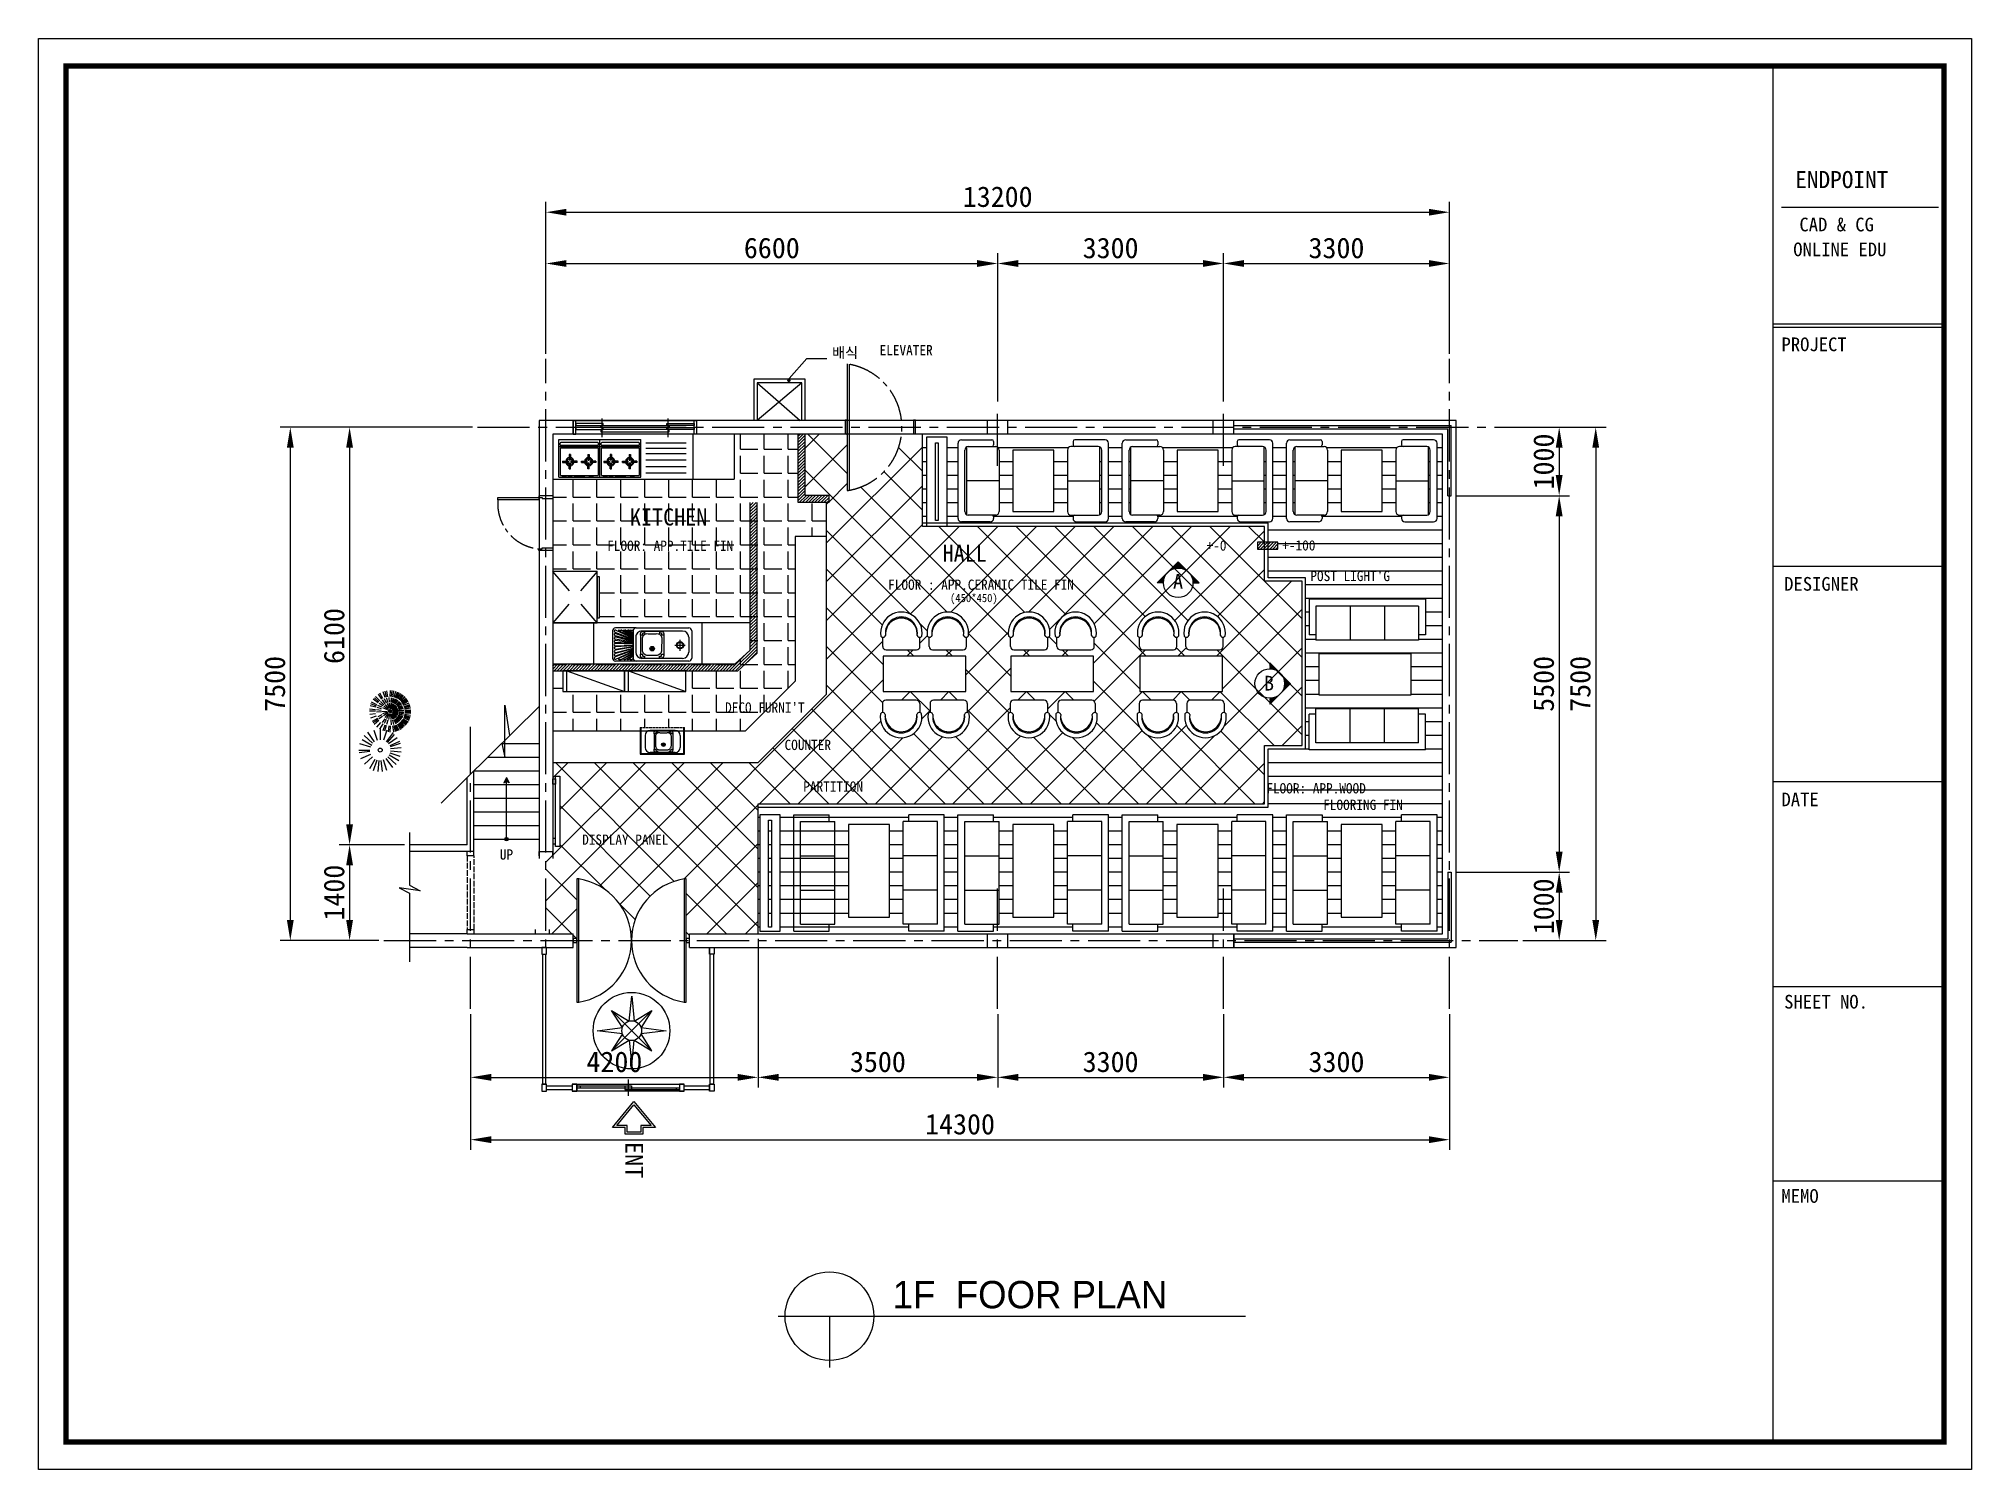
# Model space of a CAD drawing. Header units: millimetres. Extents: x -5001 to 23237, y -3729 to 17176.
import ezdxf

# ---------------------------------------------------------------- set-up
doc = ezdxf.new("R2010")
doc.units = ezdxf.units.MM
doc.linetypes.add('ACAD_ISO02W100', pattern=[15, 12, -3])
doc.linetypes.add('CENTER2', pattern=[28.575, 19.05, -3.175, 3.175, -3.175])
for name, color, linetype in [('C', 1, 'Continuous'), ('CEN', 1, 'CENTER2'), ('DIM', 3, 'Continuous'), ('DOOR', 7, 'Continuous'), ('FINISH', 9, 'Continuous'), ('FUR', 3, 'Continuous'), ('FUR-1', 6, 'Continuous'), ('HA', 9, 'Continuous'), ('LAN', 4, 'Continuous'), ('TEX', 3, 'Continuous'), ('TEXT', 5, 'Continuous'), ('WALL', 7, 'Continuous')]:
    doc.layers.add(name, color=color, linetype=linetype)
doc.styles.add('STYLE1', font='DotumChe.ttf', dxfattribs={"height": 400})
doc.styles.add('STYLE2', font='GulimChe.ttf', dxfattribs={"height": 250})
doc.styles.add('STYLE3', font='GulimChe.ttf', dxfattribs={"height": 150})
doc.dimstyles.new('ISO-25', dxfattribs={"dimscale": 120, "dimtxt": 2.5, "dimasz": 2.5, "dimexe": 1.25, "dimexo": 0.625, "dimtad": 1, "dimtxsty": 'Standard', "dimcen": 2.5, "dimclrd": 8, "dimclre": 8, "dimclrt": 1, "dimadec": 0, "dimazin": 0, "dimtfac": 1, "dimtmove": 0, "dimatfit": 3, "dimfxl": 0, "dimarcsym": 0})
pattern_1 = [(0, (0, 0), (0, 200), [])]

msp = doc.modelspace()

# ---------------------------------------------------------------- texts
for s, height, p in [('CAD & CG', 200, (20724.983, 14360.436)), ('ONLINE EDU', 200, (20635.117, 13997.161)), ('B', 216, (12901.697, 7650.507))]:
    msp.add_text(s, height=height).set_placement(p)
at = {"attachment_point": 1}
for s, insert, char_height, width in [('ENDPOINT', (20663.86, 15242.408), 250, 5487.574), ('PROJECT', (20462.875, 12809.764), 200, 2140.543), ('DESIGNER', (20501.794, 9309.764), 200, 2218.381), ('DATE', (20462.875, 6159.764), 200, 2257.2999), ('SHEET NO.', (20501.794, 3204.208), 200, 2257.2999), ('MEMO', (20462.875, 365.319), 200, 2062.7052)]:
    msp.add_mtext(s, dxfattribs=dict(at, insert=insert, char_height=char_height, width=width))
at = {"layer": 'TEX'}
msp.add_text('ENT', height=259.2, rotation=270, dxfattribs=at).set_placement((3571.911, 1054.319))
at = {"layer": 'TEXT', "style": 'STYLE3'}
for s, p in [('+-0              ', (12062.721, 9694.937)), ('+-100', (13168.829, 9697.554)), ('FLOOR: APP.WOOD ', (12936.2, 6147.504)), ('FLOORING FIN', (13767.038, 5905.84))]:
    msp.add_text(s, height=150, dxfattribs=at).set_placement(p)
at = {"layer": 'TEXT'}
for s, insert, char_height, width, attachment_point, style in [('\\f굴림|b0|i0|c129|p34;배식', (6782.028, 12581.911), 150, 704.7947, 5, 'STYLE3'), ('\\f굴림|b0|i0|c129|p34;배식', (6782.028, 12579.93), 150, 704.7947, 5, 'STYLE3'), ('ELEVATER', (7285.669, 12700.044), 150, 2654.2266, 1, 'STYLE3'), ('ELEVATER', (7285.669, 12698.064), 150, 2654.2266, 1, 'STYLE3'), ('KITCHEN', (3637.647, 10312.51), 250, 2235.3958, 1, 'STYLE2'), ('FLOOR: APP.TILE FIN', (3305.738, 9841.67), 150, 2343.5396, 1, 'STYLE3'), ('HALL', (8206.369, 9783.512), 250, 2323.8588, 1, 'STYLE2'), ("POST LIGHT'G", (13579.373, 9400.171), 150, 2896.5087, 1, 'STYLE3'), ('FLOOR : APP.CERAMIC TILE FIN', (7410.597, 9272.568), 150, 4740.1349, 1, 'STYLE3'), ('(450*450)', (8314.227, 9063.182), 120, 1722.6576, 1, 'STYLE3'), ("DECO FURNI'T", (5028.424, 7477.621), 150, 1621.8261, 1, 'STYLE3'), ('COUNTER', (5897.174, 6931.862), 150, 1621.8261, 1, 'STYLE3'), ('PARTITION', (6170.761, 6322.795), 150, 2487.8956, 1, 'STYLE3'), ('DISPLAY PANEL', (2940.206, 5547.181), 150, 1621.8261, 1, 'STYLE3'), ('UP', (1832.739, 5254.616), 150, 390.4943, 5, 'STYLE3'), ('UP', (1834.72, 5254.616), 150, 390.4943, 5, 'STYLE3')]:
    msp.add_mtext(s, dxfattribs=dict(at, insert=insert, char_height=char_height, width=width, attachment_point=attachment_point, style=style))
at = {"layer": 'TEXT', "color": 5, "insert": (7476.563, -975.881), "char_height": 400, "width": 9604.5623, "attachment_point": 1, "style": 'STYLE1'}
msp.add_mtext('\\fStylus BT|b0|i0|c0|p34;1F  FOOR PLAN', dxfattribs=at)

# ---------------------------------------------------------------- blocks, each defined once
blk = doc.blocks.new('SI')
at = {"layer": 'FUR'}
for p, q in [((-147, -238), (131, -239)), ((-207, -518), (-207, -298)), ((36, -412), (36, -405)), ((36, -405), (62, -405)), ((62, -412), (36, -412)), ((62, -405), (62, -412)), ((-147, -578), (131, -579))]:
    blk.add_line(p, q, dxfattribs=at)
for points in [[(-177, -278), (-177, -298), (-207, -298), (-207, -278, -0.414214), (-167, -238), (-147, -238), (-147, -268), (-167, -268, 0.414214)], [(-110, -548, -0.477143), (-167, -468), (-167, -348, -0.477143), (-110, -268), (71, -269, -0.414214), (151, -349), (151, -469, -0.414214), (71, -549)], [(131, -239), (151, -239, -0.414214), (191, -279), (191, -299), (161, -299), (161, -279, 0.414214), (151, -269), (131, -269)], [(-147, -578), (-167, -578, -0.414214), (-207, -538), (-207, -518), (-177, -518), (-177, -538, 0.414214), (-167, -548), (-147, -548)], [(161, -519), (191, -519), (191, -539, -0.414214), (151, -579), (131, -579), (131, -549), (151, -549, 0.414214), (161, -539)]]:
    blk.add_lwpolyline(points, format="xyb", close=True, dxfattribs=at)
blk.add_lwpolyline([(191, -519), (191, -299)], dxfattribs=at)
for radius in [32.8, 25]:
    blk.add_circle((50, -408), radius, dxfattribs=at)
blk = doc.blocks.new('K-1')
at = {"layer": 'FINISH'}
for p, q in [((-135, -1), (-135, 396)), ((-91, 440), (680, 440)), ((-90, 90), (-90, 310)), ((0, 400), (595, 400)), ((37, 288), (37, 129)), ((680, 440), (981, 440)), ((685, 90), (685, 310)), ((720, -5), (720, 396)), ((828, 411), (723, 338)), ((785, 410), (723, 360)), ((975, 413), (724, 294)), ((888, 412), (724, 316)), ((976, 364), (724, 272)), ((978, 316), (725, 250)), ((728, 305), (933, 403)), ((728, 283), (987, 379)), ((728, 261), (986, 330)), ((729, 373), (769, 403)), ((729, 328), (859, 403)), ((729, 350), (807, 403)), ((765, 414), (738, 414)), ((804, 414), (796, 414)), ((856, 414), (839, 414)), ((931, 414), (897, 414)), ((1025, -1), (1025, 396)), ((115, 208), (-38, 208)), ((0, 0), (595, 0)), ((828, -11), (723, 62)), ((785, -10), (723, 40)), ((976, 36), (724, 128)), ((975, -13), (724, 106)), ((888, -12), (724, 84)), ((979, 267), (725, 228)), ((979, 133), (725, 172)), ((978, 84), (725, 150)), ((981, 218), (726, 206)), ((726, 194), (981, 182)), ((727, 238), (984, 280)), ((727, 216), (983, 231)), ((727, 184), (983, 169)), ((727, 162), (984, 120)), ((728, 139), (986, 70)), ((728, 117), (987, 21)), ((728, 95), (933, -3)), ((729, 72), (859, -3)), ((729, 50), (807, -3)), ((729, 27), (769, -3)), ((680, -45), (-91, -45)), ((680, -45), (981, -45)), ((765, -14), (738, -14)), ((804, -14), (796, -14)), ((856, -14), (839, -14)), ((931, -14), (897, -14))]:
    blk.add_line(p, q, dxfattribs=at)
for radius in [51.9, 43.6]:
    blk.add_circle((37, 208), radius, dxfattribs=at)
for centre, radius, start, end in [((-91, 396), 44, 90, 180), ((0, 310), 90, 90, 90), ((0, 310), 90, 90, 180), ((595, 310), 90, 0, 90), ((680, 400), 40, 0, 90), ((738, 396), 18, 90, 180), ((726, 377), 6, 180, 305.63), ((726, 355), 6, 122.0932, 302.0932), ((726, 333), 6, 118.2599, 298.2599), ((726, 311), 6, 114.1301, 294.1301), ((726, 289), 6, 109.7157, 289.7157), ((765, 408), 6, 308.0086, 90), ((796, 396), 18, 90, 128.5133), ((804, 408), 6, 304.1844, 90), ((839, 396), 18, 90, 124.5153), ((856, 408), 6, 299.9679, 90), ((897, 396), 18, 90, 120.1074), ((931, 408), 6, 295.3465, 90), ((981, 396), 18, 289.7157, 109.7157), ((981, 347), 18, 285.0439, 105.0439), ((981, 298), 18, 280.1585, 100.1585), ((981, 396), 44, 0, 90), ((0, 90), 90, 180, 270), ((595, 90), 90, 270, 0), ((726, 267), 6, 105.0439, 285.0439), ((726, 244), 6, 100.1585, 280.1585), ((726, 222), 6, 95.1195, 275.1195), ((726, 200), 6, 90, 270), ((726, 178), 6, 84.8805, 264.8805), ((726, 156), 6, 79.8415, 259.8415), ((726, 133), 6, 74.9561, 254.9561), ((726, 111), 6, 70.2843, 250.2843), ((726, 89), 6, 65.8699, 245.8699), ((726, 67), 6, 61.7401, 241.7401), ((726, 45), 6, 57.9068, 237.9068), ((726, 23), 6, 54.37, 180), ((738, 4), 18, 180, 270), ((981, 4), 18, 250.2843, 70.2843), ((981, 53), 18, 254.9561, 74.9561), ((981, 102), 18, 259.8415, 79.8415), ((981, 249), 18, 275.1195, 95.1195), ((981, 151), 18, 264.8805, 84.8805), ((981, 200), 18, 270, 90), ((-91, -1), 44, 180, 270), ((680, -5), 40, 270, 0), ((765, -8), 6, 270, 51.9914), ((796, 4), 18, 231.4867, 270), ((804, -8), 6, 270, 55.8156), ((839, 4), 18, 235.4847, 270), ((856, -8), 6, 270, 60.0321), ((897, 4), 18, 239.8926, 270), ((931, -8), 6, 270, 64.6535), ((981, -1), 44, 270, 0)]:
    blk.add_arc(centre, radius, start, end, dxfattribs=at)
at = {"layer": 'FINISH', "rotation": 90}
blk.add_blockref('SI', (37, 208), dxfattribs=at)
blk = doc.blocks.new('K-2')
at = {"layer": 'FINISH'}
for p, q in [((-600, 0), (0, 0)), ((0, -550), (0, 0)), ((-600, -550), (-600, 0)), ((0, -110), (-600, -110)), ((-580, -80), (-580, -55)), ((-575, -123), (-25, -123)), ((-575, -526), (-575, -123)), ((-30, -45), (-570, -45)), ((-30, -90), (-570, -90)), ((-428, -219), (-448, -219)), ((-448, -219), (-448, -304)), ((-428, -219), (-428, -304)), ((-173, -219), (-153, -219)), ((-173, -219), (-173, -304)), ((-153, -219), (-153, -304)), ((-25, -123), (-25, -526)), ((-20, -80), (-20, -55)), ((-600, -550), (0, -550)), ((-575, -526), (-25, -526)), ((-545, -526), (-545, -542)), ((-495, -542), (-545, -542)), ((-543, -315), (-458, -315)), ((-543, -315), (-543, -335)), ((-543, -335), (-458, -335)), ((-495, -526), (-495, -542)), ((-463, -526), (-463, -542)), ((-413, -542), (-463, -542)), ((-458, -315), (-458, -335)), ((-428, -304), (-448, -304)), ((-448, -431), (-448, -345)), ((-448, -345), (-428, -345)), ((-448, -431), (-428, -431)), ((-428, -431), (-428, -345)), ((-332, -315), (-417, -315)), ((-417, -335), (-417, -315)), ((-332, -335), (-417, -335)), ((-413, -526), (-413, -542)), ((-370, -526), (-370, -539)), ((-230, -539), (-370, -539)), ((-332, -335), (-332, -315)), ((-268, -315), (-183, -315)), ((-268, -335), (-268, -315)), ((-268, -335), (-183, -335)), ((-230, -526), (-230, -539)), ((-183, -335), (-183, -315)), ((-173, -304), (-153, -304)), ((-173, -431), (-173, -345)), ((-153, -345), (-173, -345)), ((-153, -431), (-173, -431)), ((-153, -431), (-153, -345)), ((-153, -526), (-153, -542)), ((-103, -542), (-153, -542)), ((-142, -315), (-142, -335)), ((-57, -315), (-142, -315)), ((-57, -335), (-142, -335)), ((-103, -526), (-103, -542)), ((-57, -315), (-57, -335))]:
    blk.add_line(p, q, dxfattribs=at)
for centre, radius, start, end in [((-570, -55), 10, 90, 180), ((-570, -80), 10, 180, 270), ((-438, -325), 61.2, 99.4044, 170.5956), ((-438, -325), 44.1, 103.1033, 166.8967), ((-438, -325), 61.2, 9.4044, 80.5956), ((-438, -325), 44.1, 13.1033, 76.8967), ((-163, -325), 61.2, 99.4044, 170.5956), ((-163, -325), 44.1, 103.1033, 166.8967), ((-163, -325), 61.2, 9.4044, 80.5956), ((-163, -325), 44.1, 13.1033, 76.8967), ((-30, -55), 10, 360, 90), ((-30, -80), 10, 270, 360), ((-438, -325), 61.2, 189.4044, 260.5956), ((-438, -325), 44.1, 193.1033, 256.8967), ((-438, -325), 61.2, 279.4044, 350.5956), ((-438, -325), 44.1, 283.1033, 346.8967), ((-163, -325), 61.2, 189.4044, 260.5956), ((-163, -325), 44.1, 193.1033, 256.8967), ((-163, -325), 61.2, 279.4044, 350.5956), ((-163, -325), 44.1, 283.1033, 346.8967)]:
    blk.add_arc(centre, radius, start, end, dxfattribs=at)
blk = doc.blocks.new('chp03_furni')
at = {"layer": 'FINISH'}
h = blk.add_hatch(dxfattribs=at)
h.set_pattern_fill('ANSI31', color=256, scale=10, style=0)
h.set_pattern_definition([(45, (-24383.392, -834.223), (-22.45064, 22.45064), [])])
h.paths.add_polyline_path([(-10114, 7400), (-10214, 7400), (-10214, 5242), (-10436, 5041), (-13100, 5041), (-13100, 4941), (-10397, 4941), (-10114, 5197)])
h.paths.add_polyline_path([(-9514, 7400), (-9064, 7400), (-9064, 7500), (-9414, 7500), (-9414, 8400), (-9514, 8400)])
at = {"layer": 'HA'}
h = blk.add_hatch(dxfattribs=at)
h.set_pattern_fill('ANSI31', color=9, scale=10, style=0)
h.set_pattern_definition([(45, (-24383.392, 2881.422), (-22.45064, 22.45064), [])])
h.paths.add_polyline_path([(-2805, 6820), (-2805, 6720), (-2505, 6720), (-2505, 6820)])
for p, q in [((-10214, 5242), (-10214, 7400)), ((-10114, 5197), (-10114, 7400)), ((-10436, 5041), (-10214, 5242)), ((-10397, 4941), (-10114, 5197)), ((-13100, 5041), (-10436, 5041)), ((-13100, 4941), (-10397, 4941)), ((-12894, 4641), (-12894, 4941)), ((-11994, 4641), (-11994, 4941)), ((-14350, 2400), (-15194, 2400)), ((-14350, 2300), (-15194, 2300)), ((-14350, 1100), (-15194, 1100)), ((-14350, 900), (-15194, 900))]:
    blk.add_line(p, q)
for points in [[(-12954, 4641), (-12054, 4641), (-12054, 4941), (-12954, 4941)], [(-12054, 4641), (-11154, 4641), (-11154, 4941), (-12054, 4941)], [(-11600, -1731), (-11784, -1731), (-11784, -1831), (-12044, -1831), (-12044, -1731), (-12228, -1731), (-11914, -1354)], [(-11664, -1701), (-11814, -1701), (-11814, -1801), (-12014, -1801), (-12014, -1701), (-12164, -1701), (-11914, -1401)]]:
    blk.add_lwpolyline(points, close=True)
at = {"layer": 'C', "color": 3}
blk.add_circle((-15621, 3783), 28.5, dxfattribs=at)
at = {"layer": 'FINISH'}
for p, q in [((-11742, 8275), (-11149, 8275)), ((-11742, 8195), (-11149, 8195)), ((-11742, 8115), (-11149, 8115)), ((-11742, 8026), (-11149, 8026)), ((-11742, 7927), (-11149, 7927)), ((-11742, 7833), (-11149, 7833)), ((-11750, 3997), (-11750, 3821)), ((-11310, 4069), (-11678, 4069)), ((-11238, 3997), (-11238, 3821)), ((-11310, 3749), (-11678, 3749)), ((-15194, 2578), (-15194, 1807)), ((-14250, 2300), (-14350, 2300)), ((-14250, 2240), (-14350, 2240)), ((-15035, 1724), (-15345, 1769)), ((-15345, 1769), (-15194, 1694)), ((-15194, 1807), (-15035, 1724)), ((-15194, 1694), (-15194, 688)), ((-14350, 1160), (-14250, 1160)), ((-14350, 1100), (-14250, 1100))]:
    blk.add_line(p, q, dxfattribs=at)
at = {"layer": 'FINISH', "linetype": 'ACAD_ISO02W100', "ltscale": 7}
for p, q in [((-14350, 2240), (-14350, 1160)), ((-14250, 1160), (-14250, 2240))]:
    blk.add_line(p, q, dxfattribs=at)
at = {"layer": 'FINISH'}
blk.add_circle((-11950, -317), 560, dxfattribs=at)
for centre, start, end in [((-11678, 3997), 90, 180), ((-11310, 3997), 0, 90), ((-11678, 3821), 180, 270), ((-11310, 3821), 270, 270), ((-11310, 3821), 270, 0)]:
    blk.add_arc(centre, 72, start, end, dxfattribs=at)
at = {"layer": 'FUR-1'}
for p, q in [((-9462, 9150), (-10112, 9150)), ((-10112, 9150), (-10112, 8600)), ((-10112, 9150), (-9487, 8600)), ((-9462, 9150), (-10112, 8600)), ((-9462, 8600), (-9462, 9150)), ((-11048, 7744), (-11048, 8400)), ((-10449, 8400), (-10449, 7744)), ((-13100, 7744), (-10449, 7744)), ((-350, 5988), (-2050, 5988)), ((-2050, 5988), (-2050, 5468)), ((-350, 5988), (-350, 5468)), ((-450, 5888), (-1950, 5888)), ((-1950, 5888), (-1950, 5388)), ((-1450, 5888), (-1450, 5388)), ((-950, 5888), (-950, 5388)), ((-450, 5888), (-450, 5388)), ((-10920, 5641), (-10920, 5041)), ((-8280, 5299), (-8280, 5431)), ((-7735, 5299), (-7735, 5431)), ((-7601, 5299), (-7601, 5431)), ((-7056, 5299), (-7056, 5431)), ((-6413, 5299), (-6413, 5431)), ((-5867, 5299), (-5867, 5431)), ((-5733, 5299), (-5733, 5431)), ((-5188, 5299), (-5188, 5431)), ((-4528, 5299), (-4528, 5431)), ((-3983, 5299), (-3983, 5431)), ((-3849, 5299), (-3849, 5431)), ((-3304, 5299), (-3304, 5431)), ((-1950, 5468), (-2050, 5468)), ((-450, 5388), (-1950, 5388)), ((-350, 5468), (-450, 5468)), ((-8230, 5249), (-7785, 5249)), ((-7551, 5249), (-7106, 5249)), ((-6363, 5249), (-5917, 5249)), ((-5683, 5249), (-5238, 5249)), ((-4478, 5249), (-4033, 5249)), ((-3799, 5249), (-3354, 5249)), ((-8284, 4463), (-8284, 4331)), ((-7789, 4513), (-8234, 4513)), ((-7739, 4463), (-7739, 4331)), ((-7588, 4463), (-7588, 4331)), ((-7093, 4513), (-7538, 4513)), ((-7043, 4463), (-7043, 4331)), ((-6417, 4463), (-6417, 4331)), ((-5921, 4513), (-6367, 4513)), ((-5871, 4463), (-5871, 4331)), ((-5721, 4463), (-5721, 4331)), ((-5225, 4513), (-5671, 4513)), ((-5175, 4463), (-5175, 4331)), ((-4532, 4463), (-4532, 4331)), ((-4037, 4513), (-4482, 4513)), ((-3987, 4463), (-3987, 4331)), ((-3836, 4463), (-3836, 4331)), ((-3341, 4513), (-3786, 4513)), ((-3291, 4463), (-3291, 4331)), ((-2050, 3788), (-2050, 4308)), ((-1950, 4308), (-2050, 4308)), ((-450, 4388), (-1950, 4388)), ((-1950, 3888), (-1950, 4388)), ((-1450, 3888), (-1450, 4388)), ((-950, 3888), (-950, 4388)), ((-450, 3888), (-450, 4388)), ((-350, 4308), (-450, 4308)), ((-350, 3788), (-350, 4308)), ((-11825, 4112), (-11825, 3721)), ((-11815, 4112), (-11815, 3731)), ((-11185, 3731), (-11185, 4112)), ((-11175, 3721), (-11175, 4112)), ((-11825, 3721), (-11175, 3721)), ((-11815, 3731), (-11185, 3731)), ((-350, 3788), (-2050, 3788)), ((-350, 3788), (-2050, 3788)), ((-450, 3888), (-1950, 3888)), ((-9580, 1138), (-9580, 2838)), ((-9580, 2838), (-9060, 2838)), ((-9060, 2738), (-9060, 2838)), ((-7380, 2838), (-7900, 2838)), ((-7900, 2738), (-7900, 2838)), ((-7380, 1138), (-7380, 2838)), ((-7180, 2838), (-6660, 2838)), ((-7180, 1138), (-7180, 2838)), ((-6660, 2738), (-6660, 2838)), ((-4980, 2838), (-5500, 2838)), ((-5500, 2738), (-5500, 2838)), ((-4980, 1138), (-4980, 2838)), ((-4780, 1138), (-4780, 2838)), ((-4780, 2838), (-4260, 2838)), ((-4260, 2738), (-4260, 2838)), ((-2580, 2838), (-3100, 2838)), ((-3100, 2738), (-3100, 2838)), ((-2580, 1138), (-2580, 2838)), ((-2380, 1138), (-2380, 2838)), ((-2380, 1138), (-2380, 2838)), ((-2380, 2838), (-1860, 2838)), ((-1860, 2838), (-1860, 2738)), ((-180, 2838), (-700, 2838)), ((-700, 2738), (-700, 2838)), ((-180, 1138), (-180, 2838)), ((-9480, 1238), (-9480, 2738)), ((-9480, 2738), (-8980, 2738)), ((-8980, 1238), (-8980, 2738)), ((-7980, 1238), (-7980, 2738)), ((-7480, 2738), (-7980, 2738)), ((-7480, 1238), (-7480, 2738)), ((-7080, 1238), (-7080, 2738)), ((-7080, 2738), (-6580, 2738)), ((-6580, 1238), (-6580, 2738)), ((-5580, 1238), (-5580, 2738)), ((-5080, 2738), (-5580, 2738)), ((-5080, 1238), (-5080, 2738)), ((-4680, 1238), (-4680, 2738)), ((-4680, 2738), (-4180, 2738)), ((-4180, 1238), (-4180, 2738)), ((-3180, 1238), (-3180, 2738)), ((-2680, 2738), (-3180, 2738)), ((-2680, 1238), (-2680, 2738)), ((-2280, 1238), (-2280, 2738)), ((-2280, 2738), (-1780, 2738)), ((-1780, 1238), (-1780, 2738)), ((-780, 1238), (-780, 2738)), ((-280, 2738), (-780, 2738)), ((-280, 1238), (-280, 2738)), ((-9480, 2238), (-8980, 2238)), ((-7480, 2238), (-7980, 2238)), ((-7080, 2238), (-6580, 2238)), ((-5080, 2238), (-5580, 2238)), ((-4680, 2238), (-4180, 2238)), ((-2680, 2238), (-3180, 2238)), ((-2280, 2238), (-1780, 2238)), ((-280, 2238), (-780, 2238)), ((-9480, 1738), (-8980, 1738)), ((-7480, 1738), (-7980, 1738)), ((-7080, 1738), (-6580, 1738)), ((-5080, 1738), (-5580, 1738)), ((-4680, 1738), (-4180, 1738)), ((-2680, 1738), (-3180, 1738)), ((-2280, 1738), (-1780, 1738)), ((-280, 1738), (-780, 1738)), ((-9580, 1138), (-9060, 1138)), ((-9480, 1238), (-8980, 1238)), ((-9060, 1138), (-9060, 1238)), ((-7480, 1238), (-7980, 1238)), ((-7900, 1138), (-7900, 1238)), ((-7380, 1138), (-7900, 1138)), ((-7180, 1138), (-6660, 1138)), ((-7080, 1238), (-6580, 1238)), ((-6660, 1138), (-6660, 1238)), ((-5080, 1238), (-5580, 1238)), ((-5500, 1138), (-5500, 1238)), ((-4980, 1138), (-5500, 1138)), ((-4780, 1138), (-4260, 1138)), ((-4680, 1238), (-4180, 1238)), ((-4260, 1138), (-4260, 1238)), ((-2680, 1238), (-3180, 1238)), ((-3100, 1138), (-3100, 1238)), ((-2580, 1138), (-3100, 1138)), ((-2380, 1138), (-1860, 1138)), ((-2280, 1238), (-1780, 1238)), ((-1860, 1138), (-1860, 1238)), ((-280, 1238), (-780, 1238)), ((-700, 1138), (-700, 1238)), ((-180, 1138), (-700, 1138))]:
    blk.add_line(p, q, dxfattribs=at)
at = {"layer": 'FUR-1', "color": 6}
for p, q in [((-7179, 7167), (-7179, 8267)), ((-7129, 8317), (-6684, 8317)), ((-7052, 7223), (-7052, 8212)), ((-7029, 8217), (-6629, 8217)), ((-6659, 8292), (-6659, 8242)), ((-5129, 8217), (-5529, 8217)), ((-5499, 8292), (-5499, 8242)), ((-5029, 8317), (-5474, 8317)), ((-5107, 7223), (-5107, 8212)), ((-4979, 7167), (-4979, 8267)), ((-4779, 7167), (-4779, 8267)), ((-4729, 8317), (-4284, 8317)), ((-4652, 7223), (-4652, 8212)), ((-4629, 8217), (-4229, 8217)), ((-4259, 8292), (-4259, 8242)), ((-2729, 8217), (-3129, 8217)), ((-3099, 8292), (-3099, 8242)), ((-2629, 8317), (-3074, 8317)), ((-2707, 7223), (-2707, 8212)), ((-2579, 7167), (-2579, 8267)), ((-2380, 7167), (-2380, 8267)), ((-2330, 8317), (-1885, 8317)), ((-2253, 7223), (-2253, 8212)), ((-2230, 8217), (-1830, 8217)), ((-1860, 8292), (-1860, 8242)), ((-330, 8217), (-730, 8217)), ((-700, 8292), (-700, 8242)), ((-230, 8317), (-675, 8317)), ((-307, 7223), (-307, 8212)), ((-180, 7167), (-180, 8267)), ((-7079, 7267), (-7079, 8167)), ((-6579, 8167), (-6579, 7267)), ((-5579, 8167), (-5579, 7267)), ((-5079, 7267), (-5079, 8167)), ((-4679, 7267), (-4679, 8167)), ((-4179, 8167), (-4179, 7267)), ((-3179, 8167), (-3179, 7267)), ((-2679, 7267), (-2679, 8167)), ((-2280, 7267), (-2280, 8167)), ((-1780, 8167), (-1780, 7267)), ((-780, 8167), (-780, 7267)), ((-280, 7267), (-280, 8167)), ((-6709, 7117), (-7129, 7117)), ((-6629, 7217), (-7029, 7217)), ((-6659, 7192), (-6659, 7167)), ((-5529, 7217), (-5129, 7217)), ((-5499, 7192), (-5499, 7167)), ((-5449, 7117), (-5029, 7117)), ((-4309, 7117), (-4729, 7117)), ((-4229, 7217), (-4629, 7217)), ((-4259, 7192), (-4259, 7167)), ((-3129, 7217), (-2729, 7217)), ((-3099, 7192), (-3099, 7167)), ((-3049, 7117), (-2629, 7117)), ((-1910, 7117), (-2330, 7117)), ((-1830, 7217), (-2230, 7217)), ((-1860, 7192), (-1860, 7167)), ((-730, 7217), (-330, 7217)), ((-700, 7192), (-700, 7167)), ((-650, 7117), (-230, 7117))]:
    blk.add_line(p, q, dxfattribs=at)
at = {"layer": 'FUR-1', "ltscale": 40}
for p, q in [((-10214, 5641), (-13100, 5641)), ((-12500, 5041), (-12500, 5641))]:
    blk.add_line(p, q, dxfattribs=at)
at = {"layer": 'FUR-1', "linetype": 'ACAD_ISO02W100', "ltscale": 3}
blk.add_line((-11825, 4112), (-11175, 4112), dxfattribs=at)
at = {"layer": 'FUR-1'}
for points in [[(-7639, 7057), (-7339, 7057), (-7339, 8357), (-7639, 8357)], [(-12450, 6391), (-13100, 6391), (-13100, 5641), (-12450, 5641)], [(-12415, 6316), (-12450, 6316), (-12450, 5716), (-12415, 5716)], [(-556, 4588), (-556, 5188), (-1906, 5188), (-1906, 4588)], [(-13058, 3404), (-12997, 3404), (-12997, 2374), (-13058, 2374)], [(-13100, 3365), (-13058, 3365), (-13058, 3287), (-13100, 3287)], [(-10076, 1138), (-9776, 1138), (-9776, 2838), (-10076, 2838)], [(-8780, 1344), (-8180, 1344), (-8180, 2694), (-8780, 2694)], [(-6380, 1344), (-5780, 1344), (-5780, 2694), (-6380, 2694)], [(-3980, 1344), (-3380, 1344), (-3380, 2694), (-3980, 2694)], [(-1580, 1344), (-980, 1344), (-980, 2694), (-1580, 2694)], [(-13100, 2413), (-13058, 2413), (-13058, 2492), (-13100, 2492)]]:
    blk.add_lwpolyline(points, close=True, dxfattribs=at)
at = {"layer": 'FUR-1', "color": 6}
for points in [[(-6379, 7267), (-5779, 7267), (-5779, 8167), (-6379, 8167)], [(-3979, 7267), (-3379, 7267), (-3379, 8167), (-3979, 8167)], [(-1580, 7267), (-980, 7267), (-980, 8167), (-1580, 8167)], [(-8273, 5154), (-8273, 4639), (-7067, 4639), (-7067, 5154)], [(-6405, 5154), (-6405, 4639), (-5199, 4639), (-5199, 5154)], [(-4521, 5154), (-4521, 4639), (-3315, 4639), (-3315, 5154)]]:
    blk.add_lwpolyline(points, close=True, dxfattribs=at)
for points in [[(-6579, 7717), (-7052, 7717)], [(-5579, 7717), (-5107, 7717)], [(-4179, 7717), (-4652, 7717)], [(-3179, 7717), (-2707, 7717)], [(-1780, 7717), (-2253, 7717)], [(-780, 7717), (-307, 7717)]]:
    blk.add_lwpolyline(points, dxfattribs=at)
for centre, radius, start, end in [((-7129, 8267), 50, 90, 180), ((-7029, 8167), 50, 90, 180), ((-6684, 8292), 25, 0, 90), ((-6684, 8242), 25, 270, 0), ((-6629, 8167), 50, 0, 90), ((-5529, 8167), 50, 90, 180), ((-5474, 8292), 25, 90, 180), ((-5474, 8242), 25, 180, 270), ((-5129, 8167), 50, 0, 90), ((-5029, 8267), 50, 0, 90), ((-4729, 8267), 50, 90, 180), ((-4629, 8167), 50, 90, 180), ((-4284, 8292), 25, 0, 90), ((-4284, 8242), 25, 270, 0), ((-4229, 8167), 50, 0, 90), ((-3129, 8167), 50, 90, 180), ((-3074, 8292), 25, 90, 180), ((-3074, 8242), 25, 180, 270), ((-2729, 8167), 50, 0, 90), ((-2629, 8267), 50, 0, 90), ((-2330, 8267), 50, 90, 180), ((-2230, 8167), 50, 90, 180), ((-1885, 8292), 25, 0, 90), ((-1885, 8242), 25, 270, 0), ((-1830, 8167), 50, 0, 90), ((-730, 8167), 50, 90, 180), ((-675, 8292), 25, 90, 180), ((-675, 8242), 25, 180, 270), ((-330, 8167), 50, 0, 90), ((-230, 8267), 50, 0, 90), ((-7129, 7167), 50, 180, 270), ((-7029, 7267), 50, 180, 270), ((-6709, 7167), 50, 270, 0), ((-6684, 7192), 25, 0, 90), ((-6629, 7267), 50, 270, 0), ((-5529, 7267), 50, 180, 270), ((-5474, 7192), 25, 90, 180), ((-5449, 7167), 50, 180, 270), ((-5129, 7267), 50, 270, 0), ((-5029, 7167), 50, 270, 0), ((-4729, 7167), 50, 180, 270), ((-4629, 7267), 50, 180, 270), ((-4309, 7167), 50, 270, 0), ((-4284, 7192), 25, 0, 90), ((-4229, 7267), 50, 270, 0), ((-3129, 7267), 50, 180, 270), ((-3074, 7192), 25, 90, 180), ((-3049, 7167), 50, 180, 270), ((-2729, 7267), 50, 270, 0), ((-2629, 7167), 50, 270, 0), ((-2330, 7167), 50, 180, 270), ((-2230, 7267), 50, 180, 270), ((-1910, 7167), 50, 270, 0), ((-1885, 7192), 25, 0, 90), ((-1830, 7267), 50, 270, 0), ((-730, 7267), 50, 180, 270), ((-675, 7192), 25, 90, 180), ((-650, 7167), 50, 180, 270), ((-330, 7267), 50, 270, 0), ((-230, 7167), 50, 270, 0)]:
    blk.add_arc(centre, radius, start, end, dxfattribs=at)
at = {"layer": 'FUR-1'}
for centre, radius, start, end in [((-8007, 5495), 304, 351.2026, 188.7974), ((-8007, 5495), 234, 351.2026, 188.7974), ((-8007, 5479), 232, 355.3589, 184.6411), ((-7328, 5495), 304, 351.2026, 188.7974), ((-7328, 5495), 234, 351.2026, 188.7974), ((-7328, 5479), 232, 355.3589, 184.6411), ((-6140, 5495), 304, 351.2026, 188.7974), ((-6140, 5495), 234, 351.2026, 188.7974), ((-6140, 5479), 232, 355.3589, 184.6411), ((-5461, 5495), 304, 351.2026, 188.7974), ((-5461, 5495), 234, 351.2026, 188.7974), ((-5461, 5479), 232, 355.3589, 184.6411), ((-4255, 5495), 304, 351.2026, 188.7974), ((-4255, 5495), 234, 351.2026, 188.7974), ((-4255, 5479), 232, 355.3589, 184.6411), ((-3576, 5495), 304, 351.2026, 188.7974), ((-3576, 5495), 234, 351.2026, 188.7974), ((-3576, 5479), 232, 355.3589, 184.6411), ((-8275, 5469), 37.9, 211.4507, 346.1442), ((-7740, 5469), 37.9, 193.8558, 328.5493), ((-7596, 5469), 37.9, 211.4507, 346.1442), ((-7061, 5469), 37.9, 193.8558, 328.5493), ((-6408, 5469), 37.9, 211.4507, 346.1442), ((-5872, 5469), 37.9, 193.8558, 328.5493), ((-5729, 5469), 37.9, 211.4507, 346.1442), ((-5193, 5469), 37.9, 193.8558, 328.5493), ((-4523, 5469), 37.9, 211.4507, 346.1442), ((-3988, 5469), 37.9, 193.8558, 328.5493), ((-3844, 5469), 37.9, 211.4507, 346.1442), ((-3309, 5469), 37.9, 193.8558, 328.5493), ((-8230, 5299), 50, 180, 270), ((-7785, 5299), 50, 270, 0), ((-7551, 5299), 50, 180, 270), ((-7106, 5299), 50, 270, 0), ((-6363, 5299), 50, 180, 270), ((-5917, 5299), 50, 270, 0), ((-5683, 5299), 50, 180, 270), ((-5238, 5299), 50, 270, 0), ((-4478, 5299), 50, 180, 270), ((-4033, 5299), 50, 270, 0), ((-3799, 5299), 50, 180, 270), ((-3354, 5299), 50, 270, 0), ((-8011, 4267), 304, 171.2026, 8.7974), ((-8279, 4294), 37.9, 13.8558, 148.5493), ((-8234, 4463), 50, 90, 180), ((-8011, 4267), 234, 171.2026, 8.7974), ((-8011, 4284), 232, 175.3589, 4.6411), ((-7789, 4463), 50, 0, 90), ((-7744, 4294), 37.9, 31.4507, 166.1442), ((-7315, 4267), 304, 171.2026, 8.7974), ((-7583, 4294), 37.9, 13.8558, 148.5493), ((-7538, 4463), 50, 90, 180), ((-7315, 4267), 234, 171.2026, 8.7974), ((-7315, 4284), 232, 175.3589, 4.6411), ((-7093, 4463), 50, 0, 90), ((-7048, 4294), 37.9, 31.4507, 166.1442), ((-6144, 4267), 304, 171.2026, 8.7974), ((-6412, 4294), 37.9, 13.8558, 148.5493), ((-6367, 4463), 50, 90, 180), ((-6144, 4267), 234, 171.2026, 8.7974), ((-6144, 4284), 232, 175.3589, 4.6411), ((-5921, 4463), 50, 0, 90), ((-5876, 4294), 37.9, 31.4507, 166.1442), ((-5448, 4267), 304, 171.2026, 8.7974), ((-5716, 4294), 37.9, 13.8558, 148.5493), ((-5671, 4463), 50, 90, 180), ((-5448, 4267), 234, 171.2026, 8.7974), ((-5448, 4284), 232, 175.3589, 4.6411), ((-5225, 4463), 50, 0, 90), ((-5180, 4294), 37.9, 31.4507, 166.1442), ((-4260, 4267), 304, 171.2026, 8.7974), ((-4527, 4294), 37.9, 13.8558, 148.5493), ((-4482, 4463), 50, 90, 180), ((-4260, 4267), 234, 171.2026, 8.7974), ((-4260, 4284), 232, 175.3589, 4.6411), ((-4037, 4463), 50, 0, 90), ((-3992, 4294), 37.9, 31.4507, 166.1442), ((-3563, 4267), 304, 171.2026, 8.7974), ((-3831, 4294), 37.9, 13.8558, 148.5493), ((-3786, 4463), 50, 90, 180), ((-3563, 4267), 234, 171.2026, 8.7974), ((-3563, 4284), 232, 175.3589, 4.6411), ((-3341, 4463), 50, 0, 90), ((-3296, 4294), 37.9, 31.4507, 166.1442)]:
    blk.add_arc(centre, radius, start, end, dxfattribs=at)
at = {"layer": 'HA', "color": 9}
for p, q in [((-12856, 6110), (-13100, 6391)), ((-12450, 6391), (-12694, 6110)), ((-12864, 5914), (-13100, 5641)), ((-12450, 5641), (-12686, 5914))]:
    blk.add_line(p, q, dxfattribs=at)
at = {"layer": 'HA'}
for p, q in [((-12894, 4941), (-12054, 4641)), ((-11994, 4941), (-11154, 4641)), ((-5080, 2583), (-5079, 2583))]:
    blk.add_line(p, q, dxfattribs=at)
at = {"layer": 'HA', "color": 9}
for points in [[(-7510, 8272), (-7468, 8272), (-7468, 7136), (-7510, 7136)], [(-9947, 2760), (-9905, 2760), (-9905, 1195), (-9947, 1195)]]:
    blk.add_lwpolyline(points, close=True, dxfattribs=at)
at = {"layer": 'LAN', "color": 3}
for p, q in [((-15651, 4475), (-15723, 4527)), ((-15639, 4490), (-15706, 4548)), ((-15626, 4504), (-15688, 4567)), ((-15597, 4527), (-15647, 4600)), ((-15581, 4537), (-15625, 4614)), ((-15547, 4553), (-15577, 4636)), ((-15531, 4471), (-15558, 4532)), ((-15529, 4558), (-15551, 4644)), ((-15511, 4562), (-15525, 4649)), ((-15509, 4479), (-15525, 4543)), ((-15486, 4482), (-15491, 4549)), ((-15474, 4565), (-15473, 4653)), ((-15463, 4482), (-15456, 4548)), ((-15462, 4479), (-15452, 4545)), ((-15455, 4564), (-15446, 4652)), ((-15446, 4476), (-15428, 4540)), ((-15440, 4478), (-15422, 4542)), ((-15436, 4561), (-15420, 4648)), ((-15431, 4471), (-15405, 4533)), ((-15418, 4557), (-15394, 4642)), ((-15418, 4470), (-15390, 4530)), ((-15416, 4465), (-15383, 4523)), ((-15400, 4551), (-15369, 4634)), ((-15390, 4547), (-15355, 4628)), ((-15383, 4544), (-15345, 4624)), ((-15367, 4535), (-15322, 4611)), ((-15367, 4535), (-15322, 4611)), ((-15351, 4525), (-15299, 4597)), ((-15345, 4520), (-15291, 4590)), ((-15336, 4513), (-15279, 4580)), ((-15325, 4503), (-15263, 4566)), ((-15322, 4500), (-15259, 4562)), ((-15310, 4486), (-15242, 4543)), ((-15308, 4483), (-15238, 4538)), ((-15299, 4471), (-15226, 4521)), ((-15691, 4353), (-15779, 4353)), ((-15690, 4371), (-15778, 4380)), ((-15688, 4315), (-15775, 4301)), ((-15683, 4408), (-15768, 4432)), ((-15679, 4279), (-15762, 4250)), ((-15677, 4426), (-15760, 4457)), ((-15670, 4443), (-15749, 4481)), ((-15663, 4245), (-15740, 4201)), ((-15608, 4340), (-15675, 4335)), ((-15608, 4363), (-15674, 4370)), ((-15604, 4386), (-15668, 4404)), ((-15597, 4296), (-15658, 4268)), ((-15596, 4408), (-15656, 4436)), ((-15586, 4275), (-15641, 4238)), ((-15584, 4428), (-15638, 4466)), ((-15569, 4445), (-15615, 4493)), ((-15518, 4347), (-15596, 4341)), ((-15553, 4242), (-15592, 4188)), ((-15516, 4336), (-15589, 4311)), ((-15551, 4460), (-15588, 4515)), ((-15514, 4369), (-15584, 4402)), ((-15511, 4326), (-15575, 4283)), ((-15508, 4378), (-15567, 4428)), ((-15504, 4318), (-15554, 4259)), ((-15500, 4385), (-15544, 4449)), ((-15495, 4312), (-15528, 4242)), ((-15490, 4390), (-15516, 4463)), ((-15478, 4350), (-15506, 4346)), ((-15478, 4351), (-15505, 4359)), ((-15478, 4349), (-15501, 4334)), ((-15477, 4352), (-15498, 4370)), ((-15484, 4308), (-15498, 4232)), ((-15478, 4348), (-15492, 4325)), ((-15477, 4352), (-15488, 4378)), ((-15479, 4393), (-15485, 4470)), ((-15477, 4348), (-15479, 4320)), ((-15476, 4352), (-15475, 4380)), ((-15476, 4348), (-15466, 4322)), ((-15475, 4352), (-15463, 4377)), ((-15475, 4348), (-15455, 4329)), ((-15474, 4351), (-15450, 4364)), ((-15474, 4350), (-15446, 4352)), ((-15474, 4349), (-15448, 4339)), ((-15473, 4308), (-15467, 4230)), ((-15471, 4389), (-15461, 4465)), ((-15468, 4392), (-15454, 4468)), ((-15465, 4387), (-15443, 4462)), ((-15462, 4310), (-15436, 4237)), ((-15459, 4385), (-15425, 4455)), ((-15457, 4388), (-15424, 4458)), ((-15456, 4313), (-15419, 4244)), ((-15453, 4382), (-15409, 4446)), ((-15452, 4315), (-15408, 4251)), ((-15451, 4316), (-15404, 4255)), ((-15448, 4382), (-15398, 4441)), ((-15448, 4378), (-15395, 4434)), ((-15446, 4320), (-15390, 4267)), ((-15444, 4373), (-15382, 4420)), ((-15444, 4322), (-15385, 4272)), ((-15442, 4325), (-15378, 4281)), ((-15441, 4374), (-15377, 4418)), ((-15440, 4368), (-15372, 4405)), ((-15439, 4331), (-15369, 4297)), ((-15438, 4362), (-15365, 4388)), ((-15438, 4331), (-15368, 4298)), ((-15437, 4337), (-15363, 4315)), ((-15436, 4364), (-15363, 4390)), ((-15436, 4356), (-15360, 4370)), ((-15436, 4343), (-15359, 4333)), ((-15435, 4350), (-15358, 4352)), ((-15434, 4353), (-15356, 4359)), ((-15434, 4342), (-15358, 4328)), ((-15407, 4237), (-15373, 4180)), ((-15402, 4456), (-15363, 4510)), ((-15401, 4241), (-15364, 4186)), ((-15399, 4458), (-15360, 4512)), ((-15394, 4247), (-15353, 4194)), ((-15390, 4446), (-15344, 4494)), ((-15383, 4258), (-15335, 4211)), ((-15383, 4255), (-15337, 4208)), ((-15381, 4443), (-15334, 4489)), ((-15379, 4434), (-15327, 4477)), ((-15372, 4270), (-15319, 4229)), ((-15369, 4422), (-15313, 4457)), ((-15368, 4273), (-15314, 4234)), ((-15366, 4425), (-15311, 4463)), ((-15364, 4284), (-15306, 4250)), ((-15361, 4408), (-15301, 4436)), ((-15357, 4298), (-15295, 4272)), ((-15356, 4293), (-15296, 4264)), ((-15355, 4405), (-15294, 4432)), ((-15354, 4393), (-15291, 4414)), ((-15351, 4313), (-15287, 4294)), ((-15350, 4377), (-15285, 4391)), ((-15348, 4329), (-15282, 4318)), ((-15348, 4314), (-15284, 4296)), ((-15347, 4383), (-15283, 4400)), ((-15347, 4361), (-15281, 4367)), ((-15347, 4345), (-15280, 4342)), ((-15344, 4360), (-15277, 4365)), ((-15344, 4337), (-15278, 4331)), ((-15293, 4462), (-15217, 4508)), ((-15293, 4237), (-15218, 4191)), ((-15291, 4241), (-15215, 4196)), ((-15289, 4455), (-15212, 4499)), ((-15282, 4257), (-15203, 4219)), ((-15281, 4261), (-15200, 4224)), ((-15280, 4439), (-15200, 4475)), ((-15280, 4439), (-15200, 4475)), ((-15275, 4274), (-15192, 4243)), ((-15273, 4421), (-15190, 4451)), ((-15271, 4414), (-15187, 4441)), ((-15271, 4285), (-15187, 4258)), ((-15269, 4292), (-15184, 4269)), ((-15268, 4403), (-15182, 4426)), ((-15265, 4389), (-15178, 4405)), ((-15265, 4310), (-15178, 4294)), ((-15265, 4310), (-15178, 4294)), ((-15264, 4385), (-15177, 4400)), ((-15262, 4366), (-15174, 4373)), ((-15262, 4363), (-15173, 4368)), ((-15262, 4337), (-15173, 4331)), ((-15262, 4329), (-15174, 4321)), ((-15261, 4348), (-15173, 4347)), ((-15858, 3997), (-15733, 3884)), ((-15809, 4043), (-15710, 3905)), ((-15653, 4229), (-15726, 4179)), ((-15716, 4076), (-15668, 3930)), ((-15642, 4214), (-15710, 4158)), ((-15616, 4187), (-15673, 4120)), ((-15585, 4165), (-15630, 4089)), ((-15621, 4106), (-15621, 3934)), ((-15552, 4149), (-15583, 4066)), ((-15526, 4076), (-15574, 3927)), ((-15534, 4231), (-15562, 4171)), ((-15534, 4143), (-15558, 4058)), ((-15433, 4042), (-15532, 3905)), ((-15512, 4222), (-15530, 4158)), ((-15415, 4012), (-15519, 3895)), ((-15497, 4136), (-15506, 4048)), ((-15372, 3964), (-15498, 3872)), ((-15478, 4135), (-15479, 4047)), ((-15466, 4218), (-15461, 4151)), ((-15443, 4222), (-15427, 4157)), ((-15441, 4138), (-15427, 4051)), ((-15423, 4142), (-15401, 4056)), ((-15421, 4229), (-15394, 4169)), ((-15416, 4144), (-15390, 4059)), ((-15405, 4148), (-15375, 4064)), ((-15391, 4153), (-15356, 4072)), ((-15387, 4154), (-15351, 4074)), ((-15371, 4163), (-15327, 4086)), ((-15367, 4165), (-15323, 4089)), ((-15355, 4173), (-15305, 4100)), ((-15346, 4179), (-15292, 4109)), ((-15340, 4184), (-15284, 4116)), ((-15326, 4197), (-15264, 4133)), ((-15326, 4197), (-15264, 4133)), ((-15313, 4210), (-15246, 4153)), ((-15308, 4216), (-15239, 4161)), ((-15301, 4225), (-15229, 4174)), ((-15934, 3783), (-15772, 3783)), ((-15931, 3750), (-15771, 3767)), ((-15922, 3881), (-15765, 3830)), ((-15902, 3658), (-15759, 3721)), ((-15887, 3937), (-15742, 3853)), ((-15849, 3577), (-15733, 3682)), ((-15387, 3573), (-15508, 3682)), ((-15349, 3626), (-15490, 3707)), ((-15339, 3908), (-15482, 3845)), ((-15328, 3878), (-15477, 3830)), ((-15328, 3688), (-15477, 3736)), ((-15314, 3815), (-15470, 3799)), ((-15314, 3751), (-15470, 3767)), ((-15775, 3516), (-15696, 3652)), ((-15717, 3486), (-15667, 3639)), ((-15653, 3471), (-15636, 3632)), ((-15588, 3470), (-15605, 3632)), ((-15523, 3483), (-15574, 3639)), ((-15436, 3528), (-15532, 3661))]:
    blk.add_line(p, q, dxfattribs=at)
at = {"layer": 'WALL', "ltscale": 40}
for p, q in [((-14350, 2240), (-14350, 2300)), ((-14350, 1100), (-14350, 1160)), ((-14250, 1100), (-14250, 1160)), ((-14350, 900), (-12800, 900)), ((-14250, 1100), (-13300, 1100)), ((-13300, 1100), (-13100, 1100))]:
    blk.add_line(p, q, dxfattribs=at)
at = {"layer": 'WALL'}
blk.add_lwpolyline([(-2805, 6720), (-2505, 6720), (-2505, 6820), (-2805, 6820)], close=True, dxfattribs=at)
at = {"layer": 'FINISH', "xscale": 0.7999999999992724, "yscale": 0.7999999999992724, "zscale": 0.8, "rotation": 270}
blk.add_blockref('SI', (-11157, 3903), dxfattribs=at)
at = {"layer": 'WALL'}
for p in [(-12413, 8322), (-11813, 8322)]:
    blk.add_blockref('K-2', p, dxfattribs=at)
at = {"layer": 'WALL', "rotation": 180}
blk.add_blockref('K-1', (-11203, 5523), dxfattribs=at)
at = {"layer": 'TEX'}
blk.add_text('ENT', height=259.2, rotation=270, dxfattribs=at).set_placement((-12039, -1944))
blk = doc.blocks.new('*D10')
at = {"color": 8, "lineweight": -2}
for p, q in [((2411, 12573), (2411, 14041)), ((2711, 13891), (8711, 13891)), ((9011, 11873), (9011, 14041))]:
    blk.add_line(p, q, dxfattribs=at)
at = {"color": 8}
for points in [[(2711, 13941), (2711, 13841), (2411, 13891)], [(8711, 13941), (8711, 13841), (9011, 13891)]]:
    blk.add_solid(points, dxfattribs=at)
at = {"layer": 'Defpoints', "color": 0}
for p in [(9011, 13891), (2411, 12498), (9011, 11798)]:
    blk.add_point(p, dxfattribs=at)
at = {"color": 1, "insert": (5711, 14116), "char_height": 300, "attachment_point": 5}
blk.add_mtext('6600', dxfattribs=at)
blk = doc.blocks.new('*D11')
at = {"color": 8, "lineweight": -2}
for p, q in [((9011, 11873), (9011, 14041)), ((9311, 13891), (12011, 13891)), ((12311, 11873), (12311, 14041))]:
    blk.add_line(p, q, dxfattribs=at)
at = {"color": 8}
for points in [[(9311, 13941), (9311, 13841), (9011, 13891)], [(12011, 13941), (12011, 13841), (12311, 13891)]]:
    blk.add_solid(points, dxfattribs=at)
at = {"layer": 'Defpoints', "color": 0}
for p in [(12311, 13891), (9011, 11798), (12311, 11798)]:
    blk.add_point(p, dxfattribs=at)
at = {"color": 1, "insert": (10661, 14116), "char_height": 300, "attachment_point": 5}
blk.add_mtext('3300', dxfattribs=at)
blk = doc.blocks.new('*D12')
at = {"color": 8, "lineweight": -2}
for p, q in [((12311, 11873), (12311, 14041)), ((12611, 13891), (15311, 13891)), ((15611, 12573), (15611, 14041))]:
    blk.add_line(p, q, dxfattribs=at)
at = {"color": 8}
for points in [[(12611, 13941), (12611, 13841), (12311, 13891)], [(15311, 13941), (15311, 13841), (15611, 13891)]]:
    blk.add_solid(points, dxfattribs=at)
at = {"layer": 'Defpoints', "color": 0}
for p in [(15611, 13891), (15611, 12498), (12311, 11798)]:
    blk.add_point(p, dxfattribs=at)
at = {"color": 1, "insert": (13961, 14116), "char_height": 300, "attachment_point": 5}
blk.add_mtext('3300', dxfattribs=at)
blk = doc.blocks.new('*D13')
at = {"color": 8, "lineweight": -2}
for p, q in [((2411, 12648), (2411, 14790)), ((15611, 12573), (15611, 14790)), ((2711, 14640), (15311, 14640))]:
    blk.add_line(p, q, dxfattribs=at)
at = {"color": 8}
for points in [[(2711, 14690), (2711, 14590), (2411, 14640)], [(15311, 14690), (15311, 14590), (15611, 14640)]]:
    blk.add_solid(points, dxfattribs=at)
at = {"layer": 'Defpoints', "color": 0}
for p in [(15611, 14640), (2411, 12573), (15611, 12498)]:
    blk.add_point(p, dxfattribs=at)
at = {"color": 1, "insert": (9011, 14865), "char_height": 300, "attachment_point": 5}
blk.add_mtext('13200', dxfattribs=at)
blk = doc.blocks.new('*D14')
at = {"color": 8, "lineweight": -2}
for p, q in [((16272, 11498), (17899, 11498)), ((17749, 11198), (17749, 4298)), ((16686, 3998), (17899, 3998))]:
    blk.add_line(p, q, dxfattribs=at)
at = {"color": 8}
for points in [[(17699, 11198), (17799, 11198), (17749, 11498)], [(17699, 4298), (17799, 4298), (17749, 3998)]]:
    blk.add_solid(points, dxfattribs=at)
at = {"layer": 'Defpoints', "color": 0}
for p in [(16197, 11498), (16611, 3998), (17749, 3998)]:
    blk.add_point(p, dxfattribs=at)
at = {"color": 1, "insert": (17524, 7748), "char_height": 300, "attachment_point": 5, "rotation": 90}
blk.add_mtext('7500', dxfattribs=at)
blk = doc.blocks.new('*D15')
at = {"color": 8, "lineweight": -2}
for p, q in [((5511, 4023), (5511, 1849)), ((1311, 2923), (1311, 1849)), ((1611, 1999), (5211, 1999))]:
    blk.add_line(p, q, dxfattribs=at)
at = {"color": 8}
for points in [[(1611, 2049), (1611, 1949), (1311, 1999)], [(5211, 2049), (5211, 1949), (5511, 1999)]]:
    blk.add_solid(points, dxfattribs=at)
at = {"layer": 'Defpoints', "color": 0}
for p in [(5511, 4098), (1311, 2998), (5511, 1999)]:
    blk.add_point(p, dxfattribs=at)
at = {"color": 1, "insert": (3411, 2224), "char_height": 300, "attachment_point": 5}
blk.add_mtext('4200', dxfattribs=at)
blk = doc.blocks.new('*D16')
at = {"color": 8, "lineweight": -2}
for p, q in [((5511, 4023), (5511, 1849)), ((9011, 2923), (9011, 1849)), ((5811, 1999), (8711, 1999))]:
    blk.add_line(p, q, dxfattribs=at)
at = {"color": 8}
for points in [[(5811, 2049), (5811, 1949), (5511, 1999)], [(8711, 2049), (8711, 1949), (9011, 1999)]]:
    blk.add_solid(points, dxfattribs=at)
at = {"layer": 'Defpoints', "color": 0}
for p in [(5511, 4098), (9011, 2998), (9011, 1999)]:
    blk.add_point(p, dxfattribs=at)
at = {"color": 1, "insert": (7261, 2224), "char_height": 300, "attachment_point": 5}
blk.add_mtext('3500', dxfattribs=at)
blk = doc.blocks.new('*D17')
at = {"color": 8, "lineweight": -2}
for p, q in [((9011, 2923), (9011, 1849)), ((12311, 2923), (12311, 1849)), ((9311, 1999), (12011, 1999))]:
    blk.add_line(p, q, dxfattribs=at)
at = {"color": 8}
for points in [[(9311, 2049), (9311, 1949), (9011, 1999)], [(12011, 2049), (12011, 1949), (12311, 1999)]]:
    blk.add_solid(points, dxfattribs=at)
at = {"layer": 'Defpoints', "color": 0}
for p in [(9011, 2998), (12311, 2998), (12311, 1999)]:
    blk.add_point(p, dxfattribs=at)
at = {"color": 1, "insert": (10661, 2224), "char_height": 300, "attachment_point": 5}
blk.add_mtext('3300', dxfattribs=at)
blk = doc.blocks.new('*D18')
at = {"color": 8, "lineweight": -2}
for p, q in [((12311, 2923), (12311, 1849)), ((15611, 2923), (15611, 1849)), ((12611, 1999), (15311, 1999))]:
    blk.add_line(p, q, dxfattribs=at)
at = {"color": 8}
for points in [[(12611, 2049), (12611, 1949), (12311, 1999)], [(15311, 2049), (15311, 1949), (15611, 1999)]]:
    blk.add_solid(points, dxfattribs=at)
at = {"layer": 'Defpoints', "color": 0}
for p in [(12311, 2998), (15611, 2998), (15611, 1999)]:
    blk.add_point(p, dxfattribs=at)
at = {"color": 1, "insert": (13961, 2224), "char_height": 300, "attachment_point": 5}
blk.add_mtext('3300', dxfattribs=at)
blk = doc.blocks.new('*D19')
at = {"color": 8, "lineweight": -2}
for p, q in [((1311, 2848), (1311, 938)), ((15611, 2923), (15611, 938)), ((1611, 1088), (15311, 1088))]:
    blk.add_line(p, q, dxfattribs=at)
at = {"color": 8}
for points in [[(1611, 1138), (1611, 1038), (1311, 1088)], [(15311, 1138), (15311, 1038), (15611, 1088)]]:
    blk.add_solid(points, dxfattribs=at)
at = {"layer": 'Defpoints', "color": 0}
for p in [(1311, 2923), (15611, 2998), (15611, 1088)]:
    blk.add_point(p, dxfattribs=at)
at = {"color": 1, "insert": (8461, 1313), "char_height": 300, "attachment_point": 5}
blk.add_mtext('14300', dxfattribs=at)
blk = doc.blocks.new('*D20')
at = {"color": 8, "lineweight": -2}
for p, q in [((16272, 11498), (17365, 11498)), ((17215, 11198), (17215, 10798)), ((15711, 10498), (17365, 10498))]:
    blk.add_line(p, q, dxfattribs=at)
at = {"color": 8}
for points in [[(17165, 11198), (17265, 11198), (17215, 11498)], [(17165, 10798), (17265, 10798), (17215, 10498)]]:
    blk.add_solid(points, dxfattribs=at)
at = {"layer": 'Defpoints', "color": 0}
for p in [(16197, 11498), (15636, 10498), (17215, 10498)]:
    blk.add_point(p, dxfattribs=at)
at = {"color": 1, "insert": (16990, 10998), "char_height": 300, "attachment_point": 5, "rotation": 90}
blk.add_mtext('1000', dxfattribs=at)
blk = doc.blocks.new('*D21')
at = {"color": 8, "lineweight": -2}
for p, q in [((15711, 10498), (17365, 10498)), ((17215, 10198), (17215, 5298)), ((15711, 4998), (17365, 4998))]:
    blk.add_line(p, q, dxfattribs=at)
at = {"color": 8}
for points in [[(17165, 10198), (17265, 10198), (17215, 10498)], [(17165, 5298), (17265, 5298), (17215, 4998)]]:
    blk.add_solid(points, dxfattribs=at)
at = {"layer": 'Defpoints', "color": 0}
for p in [(15636, 10498), (15636, 4998), (17215, 4998)]:
    blk.add_point(p, dxfattribs=at)
at = {"color": 1, "insert": (16990, 7748), "char_height": 300, "attachment_point": 5, "rotation": 90}
blk.add_mtext('5500', dxfattribs=at)
blk = doc.blocks.new('*D22')
at = {"color": 8, "lineweight": -2}
for p, q in [((15711, 4998), (17365, 4998)), ((17215, 4698), (17215, 4298)), ((16686, 3998), (17365, 3998))]:
    blk.add_line(p, q, dxfattribs=at)
at = {"color": 8}
for points in [[(17165, 4698), (17265, 4698), (17215, 4998)], [(17165, 4298), (17265, 4298), (17215, 3998)]]:
    blk.add_solid(points, dxfattribs=at)
at = {"layer": 'Defpoints', "color": 0}
for p in [(15636, 4998), (16611, 3998), (17215, 3998)]:
    blk.add_point(p, dxfattribs=at)
at = {"color": 1, "insert": (16990, 4498), "char_height": 300, "attachment_point": 5, "rotation": 90}
blk.add_mtext('1000', dxfattribs=at)
blk = doc.blocks.new('*D23')
at = {"color": 8, "lineweight": -2}
for p, q in [((1336, 11498), (-608, 11498)), ((-458, 11198), (-458, 5698)), ((342, 5398), (-608, 5398))]:
    blk.add_line(p, q, dxfattribs=at)
at = {"color": 8}
for points in [[(-508, 11198), (-408, 11198), (-458, 11498)], [(-508, 5698), (-408, 5698), (-458, 5398)]]:
    blk.add_solid(points, dxfattribs=at)
at = {"layer": 'Defpoints', "color": 0}
for p in [(1411, 11498), (-458, 5398), (417, 5398)]:
    blk.add_point(p, dxfattribs=at)
at = {"color": 1, "insert": (-683, 8448), "char_height": 300, "attachment_point": 5, "rotation": 90}
blk.add_mtext('6100', dxfattribs=at)
blk = doc.blocks.new('*D24')
at = {"color": 8, "lineweight": -2}
for p, q in [((342, 5398), (-608, 5398)), ((-458, 5098), (-458, 4298)), ((-31, 3998), (-608, 3998))]:
    blk.add_line(p, q, dxfattribs=at)
at = {"color": 8}
for points in [[(-508, 5098), (-408, 5098), (-458, 5398)], [(-508, 4298), (-408, 4298), (-458, 3998)]]:
    blk.add_solid(points, dxfattribs=at)
at = {"layer": 'Defpoints', "color": 0}
for p in [(417, 5398), (-458, 3998), (44, 3998)]:
    blk.add_point(p, dxfattribs=at)
at = {"color": 1, "insert": (-683, 4698), "char_height": 300, "attachment_point": 5, "rotation": 90}
blk.add_mtext('1400', dxfattribs=at)
blk = doc.blocks.new('*D25')
at = {"color": 8, "lineweight": -2}
for p, q in [((1261, 11498), (-1474, 11498)), ((-1324, 11198), (-1324, 4298)), ((-31, 3998), (-1474, 3998))]:
    blk.add_line(p, q, dxfattribs=at)
at = {"color": 8}
for points in [[(-1374, 11198), (-1274, 11198), (-1324, 11498)], [(-1374, 4298), (-1274, 4298), (-1324, 3998)]]:
    blk.add_solid(points, dxfattribs=at)
at = {"layer": 'Defpoints', "color": 0}
for p in [(1336, 11498), (-1324, 3998), (44, 3998)]:
    blk.add_point(p, dxfattribs=at)
at = {"color": 1, "insert": (-1549, 7748), "char_height": 300, "attachment_point": 5, "rotation": 90}
blk.add_mtext('7500', dxfattribs=at)
blk = doc.blocks.new('A-2')
h = blk.add_hatch()
h.set_pattern_fill('ANSI37', color=256, scale=2, style=0)
h.set_pattern_definition([(45, (33571.6916, -27977.14846), (-0.1767766953, 0.1767766953), []), (135, (33571.6916, -27977.14846), (-0.1767766953, -0.1767766953), [])])
h.paths.add_polyline_path([(0, 8.49), (-4.24, 4.24, -0.414214), (4.24, 4.24)])
h.paths.add_polyline_path([(4.24, 4.24, -0.198912), (6, 0), (8.49, 0)])
h.paths.add_polyline_path([(-4.24, 4.24), (-8.49, 0), (-6, 0, -0.198912)])
for p, q in [((-8.49, 0), (0, 8.49)), ((8.49, 0), (0, 8.49)), ((6, 0), (8.49, 0)), ((-6, 0), (-8.49, 0))]:
    blk.add_line(p, q)
blk.add_circle((0, 0), 6)
blk.add_text('A', height=6).set_placement((-2.1, -2.41))

# ---------------------------------------------------------------- dimensions: what is measured, and where the dimension line sits
for base, p1, p2, picture, middle in [((15610.642, 14639.615), (2410.642, 12572.856), (15610.642, 12497.856), '*D13', (9010.642, 14864.615)), ((9010.642, 13891.002), (2410.642, 12497.856), (9010.642, 11797.856), '*D10', (5710.642, 14116.002)), ((5510.642, 1998.539), (1310.642, 2997.856), (5510.642, 4097.856), '*D15', (3410.642, 2223.539)), ((15610.642, 1087.96), (1310.642, 2922.856), (15610.642, 2997.856), '*D19', (8460.642, 1312.96))]:
    dim = msp.add_linear_dim(base=base, p1=p1, p2=p2, dimstyle='ISO-25')
    dim.commit()
    dim.dimension.update_dxf_attribs({"geometry": picture, "text_midpoint": middle})
for base, p1, p2, picture, middle in [((12310.642, 13891.002), (9010.642, 11797.856), (12310.642, 11797.856), '*D11', (10660.642, 14116.002)), ((15610.642, 13891.002), (12310.642, 11797.856), (15610.642, 12497.856), '*D12', (13960.642, 14116.002)), ((9010.642, 1998.539), (5510.642, 4097.856), (9010.642, 2997.856), '*D16', (7260.642, 2223.539)), ((12310.642, 1998.539), (9010.642, 2997.856), (12310.642, 2997.856), '*D17', (10660.642, 2223.539)), ((15610.642, 1998.539), (12310.642, 2997.856), (15610.642, 2997.856), '*D18', (13960.642, 2223.539))]:
    dim = msp.add_linear_dim(base=base, p1=p1, p2=p2, dimstyle='ISO-25', override={"dimtmove": 1})
    dim.commit()
    dim.dimension.update_dxf_attribs({"geometry": picture, "text_midpoint": middle})
for base, p1, p2, picture, middle in [((-1324.097, 3997.856), (1335.642, 11497.856), (43.873, 3997.856), '*D25', (-1549.097, 7747.856)), ((-458.229, 5397.856), (1410.642, 11497.856), (416.542, 5397.856), '*D23', (-683.229, 8447.856)), ((17214.591, 10497.856), (16197.073, 11497.856), (15635.642, 10497.856), '*D20', (16989.591, 10997.856)), ((17748.77, 3997.856), (16197.073, 11497.856), (16610.642, 3997.856), '*D14', (17523.77, 7747.856))]:
    dim = msp.add_linear_dim(base=base, p1=p1, p2=p2, angle=90, dimstyle='ISO-25')
    dim.commit()
    dim.dimension.update_dxf_attribs({"geometry": picture, "text_midpoint": middle})
for base, p1, p2, picture, middle in [((17214.591, 4997.856), (15635.642, 10497.856), (15635.642, 4997.856), '*D21', (16989.591, 7747.856)), ((-458.229, 3997.856), (416.542, 5397.856), (43.873, 3997.856), '*D24', (-683.229, 4697.856)), ((17214.591, 3997.856), (15635.642, 4997.856), (16610.642, 3997.856), '*D22', (16989.591, 4497.856))]:
    dim = msp.add_linear_dim(base=base, p1=p1, p2=p2, angle=90, dimstyle='ISO-25', override={"dimtmove": 1})
    dim.commit()
    dim.dimension.update_dxf_attribs({"geometry": picture, "text_midpoint": middle})

# ---------------------------------------------------------------- hatches: boundary and pattern name
h = msp.add_hatch()
h.set_pattern_fill('ANSI37', color=256, scale=72, angle=-90, style=0)
h.set_pattern_definition([(315, (-994190.799, -1200827.296), (6.36396103, 6.36396103), []), (45, (-994190.799, -1200827.296), (-6.36396103, 6.36396103), [])])
h.paths.add_polyline_path([(13292.015, 7753.602), (13139.28, 7906.337, -0.414213562), (13139.28, 7600.867)])
h.paths.add_polyline_path([(13139.28, 7600.867, -0.198912367), (12986.545, 7537.602), (12986.545, 7448.132)])
h.paths.add_polyline_path([(13139.28, 7906.337), (12986.545, 8059.072), (12986.545, 7969.602, -0.198912367)])
h = msp.add_hatch()
h.set_pattern_fill('_USER', color=256, scale=200, style=0, pattern_type=0)
h.set_pattern_definition(pattern_1)
h.paths.add_polyline_path([(12896.751, 6101.576), (15025.027, 6101.576), (15025.027, 6338.271), (12896.751, 6338.271)], flags=25)
h = msp.add_hatch()
h.set_pattern_fill('_USER', color=256, scale=200, style=0, pattern_type=0)
h.set_pattern_definition(pattern_1)
h.paths.add_polyline_path([(12896.751, 6101.576), (15025.027, 6101.576), (15025.027, 6338.271), (12896.751, 6338.271)], flags=25)
at = {"layer": 'HA'}
msp.add_hatch(color=256, dxfattribs=at).paths.add_polyline_path([(5933.574, 12183.413, 1), (5987.154, 12183.413, 1)])
h = msp.add_hatch(dxfattribs=at)
h.set_pattern_fill('_USER', color=256, scale=400, angle=45, style=0, double=1, pattern_type=0)
h.set_pattern_definition([(45, (-1034.64, 0), (-282.843, 282.843), []), (135, (-1034.64, 0), (-282.843, -282.843), [])])
h.paths.add_polyline_path([(13460.642, 9247.856), (12910.642, 9247.856), (12910.642, 9717.428), (12805.741, 9717.428), (12805.741, 9817.428), (12910.642, 9817.428), (12910.642, 10047.856), (7910.642, 10047.856), (7910.642, 11397.856), (7606.079, 11397.856, -0.342228208), (6811.443, 10572.856), (6811.443, 11397.856), (6197.023, 11397.856), (6197.023, 10499.837), (6547.023, 10499.837), (6547.023, 10399.837), (6510.642, 10399.837), (6510.642, 9899.837), (6510.642, 7599.837), (5510.642, 6599.837), (2510.642, 6599.837), (2510.642, 6362.821), (2552.33, 6362.821), (2552.33, 6402.146), (2613.647, 6402.146), (2613.647, 5371.823), (2552.33, 5371.823), (2552.33, 5411.149), (2510.642, 5411.149), (2510.642, 5297.856), (2410.642, 5297.856), (2410.642, 4097.856), (2510.642, 4097.856), (2760.642, 4097.856), (2810.642, 4097.856), (2810.642, 4027.856), (2860.642, 4027.856), (2860.642, 4897.856), (2890.642, 4897.856, -0.369403632), (3660.642, 3997.856, -0.369403632), (4430.642, 4897.856), (4460.642, 4897.856), (4460.642, 4027.856), (4510.642, 4027.856), (4510.642, 4097.856), (5510.642, 4097.856), (5510.642, 5997.856), (12910.642, 5997.856), (12910.642, 6847.856), (13460.642, 6847.856)])
h.paths.add_polyline_path([(7903.189, 8446.918, -0.22663722), (7875.766, 8429.102), (7875.766, 8296.918, -0.414213562), (7825.766, 8246.918), (7380.612, 8246.918, -0.414213562), (7330.612, 8296.918), (7330.612, 8429.102, -0.22663722), (7303.189, 8446.918, -1.166666667)], flags=16)
h.paths.add_polyline_path([(7834.013, 8457.624, 1.084469166), (7372.366, 8457.624, -1.166666667)], flags=0)
h.paths.add_polyline_path([(7338.116, 8152.267), (8543.705, 8152.267), (8543.705, 7637.07), (7338.116, 7637.07)], flags=16)
h.paths.add_polyline_path([(8582.277, 8446.918, -0.22663722), (8554.854, 8429.102), (8554.854, 8296.918, -0.414213562), (8504.854, 8246.918), (8059.7, 8246.918, -0.414213562), (8009.7, 8296.918), (8009.7, 8429.102, -0.22663722), (7982.277, 8446.918, -1.166666667)], flags=16)
h.paths.add_polyline_path([(8513.1, 8457.624, 1.084469166), (8051.453, 8457.624, -1.166666667)], flags=0)
h.paths.add_polyline_path([(7376.573, 7511.205), (7821.727, 7511.205, -0.414213562), (7871.727, 7461.205), (7871.727, 7329.021, -0.22663722), (7899.15, 7311.205, -1.166666667), (7299.15, 7311.205, -0.22663722), (7326.573, 7329.021), (7326.573, 7461.205, -0.414213562)], flags=16)
h.paths.add_polyline_path([(7368.326, 7300.499, 1.084469166), (7829.973, 7300.499, -1.166666667)], flags=0)
h.paths.add_polyline_path([(8072.638, 7511.205), (8517.792, 7511.205, -0.414213562), (8567.792, 7461.205), (8567.792, 7329.021, -0.22663722), (8595.215, 7311.205, -1.166666667), (7995.215, 7311.205, -0.22663722), (8022.638, 7329.021), (8022.638, 7461.205, -0.414213562)], flags=16)
h.paths.add_polyline_path([(8064.391, 7300.499, 1.084469166), (8526.038, 7300.499, -1.166666667)], flags=0)
h.paths.add_polyline_path([(9770.68, 8446.918, -0.22663722), (9743.257, 8429.102), (9743.257, 8296.918, -0.414213562), (9693.257, 8246.918), (9248.103, 8246.918, -0.414213562), (9198.103, 8296.918), (9198.103, 8429.102, -0.22663722), (9170.68, 8446.918, -1.166666667)], flags=16)
h.paths.add_polyline_path([(9701.503, 8457.624, 1.084469166), (9239.856, 8457.624, -1.166666667)], flags=0)
h.paths.add_polyline_path([(9205.606, 8152.267), (10411.196, 8152.267), (10411.196, 7637.07), (9205.606, 7637.07)], flags=16)
h.paths.add_polyline_path([(9244.063, 7511.205), (9689.217, 7511.205, -0.414213562), (9739.217, 7461.205), (9739.217, 7329.021, -0.22663722), (9766.64, 7311.205, -1.166666667), (9166.64, 7311.205, -0.22663722), (9194.063, 7329.021), (9194.063, 7461.205, -0.414213562)], flags=16)
h.paths.add_polyline_path([(9235.817, 7300.499, 1.084469166), (9697.464, 7300.499, -1.166666667)], flags=0)
h.paths.add_polyline_path([(10449.767, 8446.918, -0.22663722), (10422.344, 8429.102), (10422.344, 8296.918, -0.414213562), (10372.344, 8246.918), (9927.19, 8246.918, -0.414213562), (9877.19, 8296.918), (9877.19, 8429.102, -0.22663722), (9849.767, 8446.918, -1.166666667)], flags=16)
h.paths.add_polyline_path([(10380.591, 8457.624, 1.084469166), (9918.944, 8457.624, -1.166666667)], flags=0)
h.paths.add_polyline_path([(9940.128, 7511.205), (10385.282, 7511.205, -0.414213562), (10435.282, 7461.205), (10435.282, 7329.021, -0.22663722), (10462.705, 7311.205, -1.166666667), (9862.705, 7311.205, -0.22663722), (9890.128, 7329.021), (9890.128, 7461.205, -0.414213562)], flags=16)
h.paths.add_polyline_path([(9931.882, 7300.499, 1.084469166), (10393.529, 7300.499, -1.166666667)], flags=0)
h.paths.add_polyline_path([(11655.148, 8446.918, -0.22663722), (11627.725, 8429.102), (11627.725, 8296.918, -0.414213562), (11577.725, 8246.918), (11132.571, 8246.918, -0.414213562), (11082.571, 8296.918), (11082.571, 8429.102, -0.22663722), (11055.148, 8446.918, -1.166666667)], flags=16)
h.paths.add_polyline_path([(11585.971, 8457.624, 1.084469166), (11124.324, 8457.624, -1.166666667)], flags=0)
h.paths.add_polyline_path([(11090.074, 8152.267), (12295.664, 8152.267), (12295.664, 7637.07), (11090.074, 7637.07)], flags=16)
h.paths.add_polyline_path([(11128.531, 7511.205), (11573.685, 7511.205, -0.414213562), (11623.685, 7461.205), (11623.685, 7329.021, -0.22663722), (11651.108, 7311.205, -1.166666667), (11051.108, 7311.205, -0.22663722), (11078.531, 7329.021), (11078.531, 7461.205, -0.414213562)], flags=16)
h.paths.add_polyline_path([(11120.285, 7300.499, 1.084469166), (11581.932, 7300.499, -1.166666667)], flags=0)
h.paths.add_polyline_path([(12334.235, 8446.918, -0.22663722), (12306.812, 8429.102), (12306.812, 8296.918, -0.414213562), (12256.812, 8246.918), (11811.658, 8246.918, -0.414213562), (11761.658, 8296.918), (11761.658, 8429.102, -0.22663722), (11734.235, 8446.918, -1.166666667)], flags=16)
h.paths.add_polyline_path([(12265.059, 8457.624, 1.084469166), (11803.412, 8457.624, -1.166666667)], flags=0)
h.paths.add_polyline_path([(11824.596, 7511.205), (12269.75, 7511.205, -0.414213562), (12319.75, 7461.205), (12319.75, 7329.021, -0.22663722), (12347.173, 7311.205, -1.166666667), (11747.173, 7311.205, -0.22663722), (11774.596, 7329.021), (11774.596, 7461.205, -0.414213562)], flags=16)
h.paths.add_polyline_path([(11816.349, 7300.499, 1.084469166), (12277.996, 7300.499, -1.166666667)], flags=0)
h = msp.add_hatch(dxfattribs=at)
h.set_pattern_fill('ANGLE', color=256, scale=50, style=0, double=1)
h.set_pattern_definition([(0, (-1034.64, 0), (0, 349.25), [254, -95.25]), (90, (-1034.64, 0), (-349.25, 2e-14), [254, -95.25])])
h.paths.add_polyline_path([(6051.642, 9899.837), (6510.642, 9899.837), (6510.642, 10399.837), (6097.023, 10399.837), (6097.023, 11397.856), (5161.657, 11397.856), (5161.657, 10741.484), (2510.642, 10741.484), (2510.642, 9389.327), (3160.642, 9389.327), (3160.642, 9314.327), (3195.642, 9314.327), (3195.642, 8714.327), (3160.642, 8714.327), (3160.642, 8639.327), (5397.023, 8639.327), (5397.023, 8239.409), (5174.767, 8039.327), (2510.642, 8039.327), (2510.642, 7939.327), (4456.99, 7939.327), (4456.99, 7639.327), (3556.99, 7639.327), (2656.99, 7639.327), (2656.99, 7939.327), (2510.642, 7939.327), (2510.642, 7058.837), (3786.1, 7058.837), (3786.1, 7109.574), (4435.969, 7109.574), (4435.969, 7058.837), (5320.518, 7058.837), (6051.642, 7789.961)])
h = msp.add_hatch(dxfattribs=at)
h.set_pattern_fill('_USER', color=256, scale=200, style=0, pattern_type=0)
h.set_pattern_definition(pattern_1)
h.paths.add_polyline_path([(15510.642, 11397.856), (9010.642, 11397.856), (9010.642, 11205.748, -0.241664302), (9031.495, 11165.122), (9031.495, 10265.122, -0.414213562), (8981.495, 10215.122), (8926.495, 10215.122, -0.414213562), (8951.495, 10190.122), (8951.495, 10165.122, -0.414213562), (8901.495, 10115.122), (8481.495, 10115.122, -0.414213562), (8431.495, 10165.122), (8431.495, 11265.122, -0.414213562), (8481.495, 11315.122), (8926.495, 11315.122, -0.414213562), (8951.495, 11290.122), (8951.495, 11240.122, -0.414213562), (8926.495, 11215.122), (8981.495, 11215.122, -0.156848615), (9010.642, 11205.748), (9010.642, 11397.856), (7910.642, 11397.856), (7910.642, 10097.856), (7971.541, 10097.856), (7971.541, 11354.427), (8271.541, 11354.427), (8271.541, 10097.856), (12960.642, 10097.856), (12960.642, 9817.428), (13105.741, 9817.428), (13105.741, 9717.428), (12960.642, 9717.428), (12960.642, 9297.856), (13510.642, 9297.856), (13510.642, 6797.856), (12960.642, 6797.856), (12960.642, 5947.856), (5510.642, 5947.856), (5510.642, 4097.856), (9010.642, 4097.856), (9010.642, 4235.871), (8950.642, 4235.871), (8950.642, 4135.871), (8430.642, 4135.871), (8430.642, 5835.871), (8950.642, 5835.871), (8950.642, 5735.871), (9030.642, 5735.871), (9030.642, 4235.871), (9010.642, 4235.871), (9010.642, 4097.856), (15510.642, 4097.856)])
h.paths.add_polyline_path([(14960.642, 10115.122, -0.414213562), (14910.642, 10165.122), (14910.642, 10190.122, -0.414213562), (14935.642, 10215.122), (14880.642, 10215.122, -0.414213562), (14830.642, 10265.122), (14830.642, 11165.122, -0.414213562), (14880.642, 11215.122), (14935.642, 11215.122, -0.414213562), (14910.642, 11240.122), (14910.642, 11290.122, -0.414213562), (14935.642, 11315.122), (15380.642, 11315.122, -0.414213562), (15430.642, 11265.122), (15430.642, 10165.122, -0.414213562), (15380.642, 10115.122)], flags=16)
h.paths.add_polyline_path([(15260.642, 8985.871), (15260.642, 8465.871), (15160.642, 8465.871), (15160.642, 8385.871), (13660.642, 8385.871), (13660.642, 8465.871), (13560.642, 8465.871), (13560.642, 8985.871)], flags=16)
h.paths.add_polyline_path([(15303.173, 10220.486), (15303.173, 11209.758, -0.283048299), (15330.642, 11165.122), (15330.642, 10265.122, -0.283048299)], flags=0)
h.paths.add_polyline_path([(14630.642, 10265.122), (14030.642, 10265.122), (14030.642, 11165.122), (14630.642, 11165.122)], flags=16)
h.paths.add_polyline_path([(13780.642, 10215.122), (13725.642, 10215.122, -0.414213562), (13750.642, 10190.122), (13750.642, 10165.122, -0.414213562), (13700.642, 10115.122), (13280.642, 10115.122, -0.414213562), (13230.642, 10165.122), (13230.642, 11265.122, -0.414213562), (13280.642, 11315.122), (13725.642, 11315.122, -0.414213562), (13750.642, 11290.122), (13750.642, 11240.122, -0.414213562), (13725.642, 11215.122), (13780.642, 11215.122, -0.414213562), (13830.642, 11165.122), (13830.642, 10265.122, -0.414213562)], flags=16)
h.paths.add_polyline_path([(15054.723, 8185.871), (15054.723, 7585.871), (13704.723, 7585.871), (13704.723, 8185.871)], flags=16)
h.paths.add_polyline_path([(13358.11, 10220.486, -0.283048299), (13330.642, 10265.122), (13330.642, 11165.122, -0.283048299), (13358.11, 11209.758)], flags=0)
h.paths.add_polyline_path([(13031.495, 10165.122, -0.414213562), (12981.495, 10115.122), (12561.495, 10115.122, -0.414213562), (12511.495, 10165.122), (12511.495, 10190.122, -0.414213562), (12536.495, 10215.122), (12481.495, 10215.122, -0.414213562), (12431.495, 10265.122), (12431.495, 11165.122, -0.414213562), (12481.495, 11215.122), (12536.495, 11215.122, -0.414213562), (12511.495, 11240.122), (12511.495, 11290.122, -0.414213562), (12536.495, 11315.122), (12981.495, 11315.122, -0.414213562), (13031.495, 11265.122)], flags=16)
h.paths.add_polyline_path([(12904.026, 10220.486), (12904.026, 11209.758, -0.283048299), (12931.495, 11165.122), (12931.495, 10265.122, -0.283048299)], flags=0)
h.paths.add_polyline_path([(15160.642, 7385.871), (15160.642, 7305.871), (15260.642, 7305.871), (15260.642, 6785.871), (13560.642, 6785.871), (13560.642, 7305.871), (13660.642, 7305.871), (13660.642, 7385.871)], flags=16)
h.paths.add_polyline_path([(12231.495, 10265.122), (11631.495, 10265.122), (11631.495, 11165.122), (12231.495, 11165.122)], flags=16)
h.paths.add_polyline_path([(11431.495, 10265.122, -0.414213562), (11381.495, 10215.122), (11326.495, 10215.122, -0.414213562), (11351.495, 10190.122), (11351.495, 10165.122, -0.414213562), (11301.495, 10115.122), (10881.495, 10115.122, -0.414213562), (10831.495, 10165.122), (10831.495, 11265.122, -0.414213562), (10881.495, 11315.122), (11326.495, 11315.122, -0.414213562), (11351.495, 11290.122), (11351.495, 11240.122, -0.414213562), (11326.495, 11215.122), (11381.495, 11215.122, -0.414213562), (11431.495, 11165.122)], flags=16)
h.paths.add_polyline_path([(10958.964, 10220.486, -0.283048299), (10931.495, 10265.122), (10931.495, 11165.122, -0.283048299), (10958.964, 11209.758)], flags=0)
h.paths.add_polyline_path([(15430.642, 5835.871), (15430.642, 4135.871), (14910.642, 4135.871), (14910.642, 4235.871), (14830.642, 4235.871), (14830.642, 5735.871), (14910.642, 5735.871), (14910.642, 5835.871)], flags=16)
h.paths.add_polyline_path([(14630.642, 5691.79), (14630.642, 4341.79), (14030.642, 4341.79), (14030.642, 5691.79)], flags=16)
h.paths.add_polyline_path([(13750.642, 5835.871), (13750.642, 5735.871), (13830.642, 5735.871), (13830.642, 4235.871), (13750.642, 4235.871), (13750.642, 4135.871), (13230.642, 4135.871), (13230.642, 5835.871)], flags=16)
h.paths.add_polyline_path([(13030.642, 5835.871), (13030.642, 4135.871), (12510.642, 4135.871), (12510.642, 4235.871), (12430.642, 4235.871), (12430.642, 5735.871), (12510.642, 5735.871), (12510.642, 5835.871)], flags=16)
h.paths.add_polyline_path([(10631.495, 10165.122, -0.414213562), (10581.495, 10115.122), (10161.495, 10115.122, -0.414213562), (10111.495, 10165.122), (10111.495, 10190.122, -0.414213562), (10136.495, 10215.122), (10081.495, 10215.122, -0.414213562), (10031.495, 10265.122), (10031.495, 11165.122, -0.414213562), (10081.495, 11215.122), (10136.495, 11215.122, -0.414213562), (10111.495, 11240.122), (10111.495, 11290.122, -0.414213562), (10136.495, 11315.122), (10581.495, 11315.122, -0.414213562), (10631.495, 11265.122)], flags=16)
h.paths.add_polyline_path([(10531.495, 10265.122, -0.283048299), (10504.026, 10220.486), (10504.026, 11209.758, -0.283048299), (10531.495, 11165.122)], flags=0)
h.paths.add_polyline_path([(12230.642, 5691.79), (12230.642, 4341.79), (11630.642, 4341.79), (11630.642, 5691.79)], flags=16)
h.paths.add_polyline_path([(9831.495, 10265.122), (9231.495, 10265.122), (9231.495, 11165.122), (9831.495, 11165.122)], flags=16)
h.paths.add_polyline_path([(11350.642, 5835.871), (11350.642, 5735.871), (11430.642, 5735.871), (11430.642, 4235.871), (11350.642, 4235.871), (11350.642, 4135.871), (10830.642, 4135.871), (10830.642, 5835.871)], flags=16)
h.paths.add_polyline_path([(10630.642, 5835.871), (10630.642, 4135.871), (10110.642, 4135.871), (10110.642, 4235.871), (10030.642, 4235.871), (10030.642, 5735.871), (10110.642, 5735.871), (10110.642, 5835.871)], flags=16)
h.paths.add_polyline_path([(9830.642, 5691.79), (9830.642, 4341.79), (9230.642, 4341.79), (9230.642, 5691.79)], flags=16)
h.paths.add_polyline_path([(8230.642, 5835.871), (8230.642, 4135.871), (7710.642, 4135.871), (7710.642, 4235.871), (7630.642, 4235.871), (7630.642, 5735.871), (7710.642, 5735.871), (7710.642, 5835.871)], flags=16)
h.paths.add_polyline_path([(7430.642, 5691.79), (7430.642, 4341.79), (6830.642, 4341.79), (6830.642, 5691.79)], flags=16)
h.paths.add_polyline_path([(5834.748, 5835.871), (5834.748, 4135.871), (5534.748, 4135.871), (5534.748, 5835.871)], flags=16)
h.paths.add_polyline_path([(5705.58, 5758.312), (5705.58, 4192.841), (5663.915, 4192.841), (5663.915, 5758.312)], flags=0)
h.paths.add_polyline_path([(13727.589, 5859.912), (15242.029, 5859.912), (15242.029, 6096.606), (13727.589, 6096.606)], flags=24)
h.paths.add_polyline_path([(13129.984, 9654.426), (13924.073, 9654.426), (13924.073, 9887.497), (13129.984, 9887.497)], flags=24)
h.paths.add_polyline_path([(13541.873, 9437.671), (14972.473, 9437.671), (14972.473, 9206.412), (13541.873, 9206.412)], flags=24)
at = {"layer": 'WALL'}
for points in [[(1833.661, 6380.702), (1795.755, 6303.372), (1833.661, 6323.498), (1871.567, 6303.372)], [(1859.43, 5478.476, 1), (1807.892, 5478.476, 1)]]:
    msp.add_hatch(color=256, dxfattribs=at).paths.add_polyline_path(points)

# ---------------------------------------------------------------- linework, layer by layer
for p, q in [((-4600.938, 16776.43), (22836.932, 16776.43)), ((-4600.938, -3329.125), (-4600.938, 16776.43)), ((20336.932, 16776.43), (20336.932, -3329.125)), ((22836.932, 16776.43), (22836.932, -3329.125)), ((20462.875, 14715.103), (22759.094, 14715.103)), ((22836.932, 13004.208), (20336.932, 13004.208)), ((22836.932, 12954.208), (20336.932, 12954.208)), ((15710.642, 11597.856), (2310.642, 11597.856)), ((2310.642, 11597.856), (2310.642, 5197.856)), ((8860.642, 11397.856), (8860.642, 11597.856)), ((9160.642, 11397.856), (9160.642, 11597.856)), ((12160.642, 11397.856), (12160.642, 11597.856)), ((12460.642, 11397.856), (12460.642, 11597.856)), ((15710.642, 3897.856), (15710.642, 11597.856)), ((15510.642, 11397.856), (2510.642, 11397.856)), ((2510.642, 11397.856), (2510.642, 5197.856)), ((6097.023, 10399.837), (6097.023, 11399.837)), ((6197.023, 10499.837), (6197.023, 11399.837)), ((7910.642, 10047.856), (7910.642, 11397.856)), ((12460.642, 11522.856), (15635.642, 11522.856)), ((12460.642, 11472.856), (15585.642, 11472.856)), ((15510.642, 4097.856), (15510.642, 11397.856)), ((15585.642, 10497.856), (15585.642, 11472.856)), ((15635.642, 10497.856), (15635.642, 11522.856)), ((6547.023, 10499.837), (6197.023, 10499.837)), ((6547.023, 10399.837), (6547.023, 10499.837)), ((15585.642, 10497.856), (15635.642, 10497.856)), ((6547.023, 10399.837), (6097.023, 10399.837)), ((6510.642, 9899.837), (6510.642, 10399.837)), ((22836.932, 9465.319), (20336.932, 9465.319)), ((22836.932, 6315.319), (20336.932, 6315.319)), ((5510.642, 4097.856), (5510.642, 5997.856)), ((15585.642, 4997.856), (15585.642, 4022.856)), ((15585.642, 4997.856), (15635.642, 4997.856)), ((15635.642, 4997.856), (15635.642, 3972.856)), ((2410.642, 4097.856), (2810.642, 4097.856)), ((2810.642, 3897.856), (2810.642, 4097.856)), ((4510.642, 3897.856), (4510.642, 4097.856)), ((4510.642, 4097.856), (15510.642, 4097.856)), ((8860.642, 3897.856), (8860.642, 4097.856)), ((9160.642, 3897.856), (9160.642, 4097.856)), ((12160.642, 3897.856), (12160.642, 4097.856)), ((12460.642, 3897.856), (12460.642, 4097.856)), ((12460.642, 4097.856), (12460.642, 3897.856)), ((12460.642, 4022.856), (15585.642, 4022.856)), ((12460.642, 3972.856), (15635.642, 3972.856)), ((2410.642, 3897.856), (2810.642, 3897.856)), ((4510.642, 3897.856), (15710.642, 3897.856)), ((3627.508, 2820.486), (3663.908, 3185.156)), ((3663.908, 3185.156), (3700.308, 2820.486)), ((22836.932, 3320.875), (20336.932, 3320.875)), ((3371.025, 2388.073), (3956.791, 2973.839)), ((3956.791, 2388.073), (3371.025, 2973.839)), ((3527.068, 2726.435), (3371.025, 2973.839)), ((3371.025, 2973.839), (3627.508, 2820.486)), ((3700.308, 2820.486), (3956.791, 2973.839)), ((3956.791, 2973.839), (3800.748, 2726.435)), ((3159.709, 2680.956), (3527.068, 2726.435)), ((3527.068, 2635.478), (3159.709, 2680.956)), ((3527.068, 2635.478), (3371.025, 2388.073)), ((3371.025, 2388.073), (3627.508, 2541.427)), ((3627.508, 2541.427), (3663.908, 2176.757)), ((3663.908, 2176.757), (3700.308, 2541.427)), ((3700.308, 2541.427), (3956.791, 2388.073)), ((3800.748, 2726.435), (4168.107, 2680.956)), ((4168.107, 2680.956), (3800.748, 2635.478)), ((3956.791, 2388.073), (3800.748, 2635.478)), ((22836.932, 481.986), (20336.932, 481.986)), ((22836.932, -3329.125), (-4600.938, -3329.125))]:
    msp.add_line(p, q)
for points in [[(-5000.938, 17176.43), (23236.932, 17176.43), (23236.932, -3729.125), (-5000.938, -3729.125)], [(2860.642, 3097.856), (2890.642, 3097.856), (2890.642, 4897.856), (2860.642, 4897.856)], [(4430.642, 3097.856), (4460.642, 3097.856), (4460.642, 4897.856), (4430.642, 4897.856)], [(2810.642, 3967.856), (2860.642, 3967.856), (2860.642, 4027.856), (2810.642, 4027.856)], [(4460.642, 3967.856), (4510.642, 3967.856), (4510.642, 4027.856), (4460.642, 4027.856)]]:
    msp.add_lwpolyline(points, close=True)
at = {"const_width": 80}
msp.add_lwpolyline([(-4600.938, 16776.43), (22836.932, 16776.43), (22836.932, -3329.125), (-4600.938, -3329.125)], close=True, dxfattribs=at)
for points in [[(2510.642, 6599.837), (5510.642, 6599.837), (6510.642, 7599.837), (6510.642, 9899.837), (6051.642, 9899.837), (6051.642, 7789.961), (5320.518, 7058.837), (2510.642, 7058.837)], [(5510.642, 5947.856), (12960.642, 5947.856), (12960.642, 6797.856), (13510.642, 6797.856), (13510.642, 9297.856), (12960.642, 9297.856), (12960.642, 10097.856), (7910.642, 10097.856)], [(5510.642, 5997.856), (12910.642, 5997.856), (12910.642, 6847.856), (13460.642, 6847.856), (13460.642, 9247.856), (12910.642, 9247.856), (12910.642, 10047.856), (7910.642, 10047.856)]]:
    msp.add_lwpolyline(points)
for centre, radius in [((12986.545, 7753.602), 216), ((3663.908, 2680.956), 144.199)]:
    msp.add_circle(centre, radius)
at = {"color": 9, "linetype": 'CENTER2', "ltscale": 20}
msp.add_arc((2368.293, 10380.894), 661.981, 175.1724263, 264.8316896, dxfattribs=at)
for centre, start, end in [((2749.668, 3997.856), 278.902348, 81.097652), ((4571.616, 3997.856), 98.902348, 261.097652)]:
    msp.add_arc(centre, 910.974, start, end)
at = {"layer": 'CEN', "ltscale": 40}
for p, q in [((2410.642, 2997.856), (2410.642, 12497.856)), ((15610.642, 2997.856), (15610.642, 12497.856)), ((9010.642, 10934.044), (9010.642, 11797.856)), ((12310.642, 10934.044), (12310.642, 11797.856)), ((1410.642, 11497.856), (16197.073, 11497.856)), ((1310.642, 2997.856), (1310.642, 7120.676)), ((9010.642, 2997.856), (9010.642, 4759.051)), ((12310.642, 2997.856), (12310.642, 4759.051)), ((43.873, 3997.856), (16610.642, 3997.856))]:
    msp.add_line(p, q, dxfattribs=at)
at = {"layer": 'DIM', "color": 3}
for p, q in [((5805.125, -1490.929), (12630.456, -1490.929)), ((6552.688, -1490.929), (6552.688, -2238.491))]:
    msp.add_line(p, q, dxfattribs=at)
msp.add_circle((6552.688, -1490.929), 647.563, dxfattribs=at)
at = {"layer": 'DOOR', "color": 4}
for p, q in [((6811.443, 12422.856), (6811.443, 10572.856)), ((6841.443, 12417.986), (6841.443, 10577.726)), ((2308.661, 10496.605), (2308.661, 10471.605)), ((2508.661, 10496.605), (2308.661, 10496.605)), ((2308.661, 10471.605), (2353.661, 10471.605)), ((2353.661, 10471.605), (2353.661, 10456.605)), ((2353.661, 10456.605), (2508.661, 10456.605)), ((2308.661, 9696.605), (2308.661, 9721.605)), ((2308.661, 9721.605), (2353.661, 9721.605)), ((2508.661, 9696.605), (2308.661, 9696.605)), ((2353.661, 9721.605), (2353.661, 9736.605)), ((2353.661, 9736.605), (2508.661, 9736.605)), ((2420.642, 1897.856), (2350.642, 1897.856)), ((2350.642, 1897.856), (2350.642, 1797.856)), ((2350.642, 1797.856), (2420.642, 1797.856)), ((2420.642, 1797.856), (2420.642, 1897.856)), ((2420.642, 1797.856), (2420.642, 1897.856)), ((2862.223, 1897.856), (2792.223, 1897.856)), ((2792.223, 1897.856), (2792.223, 1797.856)), ((2792.223, 1797.856), (2862.223, 1797.856)), ((2862.223, 1797.856), (2862.223, 1897.856)), ((2862.223, 1897.856), (2862.223, 1797.856)), ((4362.223, 1897.856), (4362.223, 1797.856)), ((4432.223, 1897.856), (4362.223, 1897.856)), ((4362.223, 1897.856), (4362.223, 1797.856)), ((4362.223, 1797.856), (4432.223, 1797.856)), ((4432.223, 1797.856), (4432.223, 1897.856)), ((4800.642, 1797.856), (4800.642, 1897.856)), ((4800.642, 1897.856), (4870.642, 1897.856)), ((4800.642, 1897.856), (4800.642, 1797.856)), ((4870.642, 1797.856), (4800.642, 1797.856)), ((4870.642, 1897.856), (4870.642, 1797.856))]:
    msp.add_line(p, q, dxfattribs=at)
for points in [[(2308.661, 10471.605), (2308.661, 10436.605), (1708.661, 10436.605), (1708.661, 10471.605)], [(2350.642, 3797.856), (2420.642, 3797.856), (2420.642, 3897.856), (2350.642, 3897.856)], [(4870.642, 3797.856), (4800.642, 3797.856), (4800.642, 3897.856), (4870.642, 3897.856)]]:
    msp.add_lwpolyline(points, close=True, dxfattribs=at)
for points in [[(2410.642, 3897.856), (2360.642, 3897.856)], [(2420.642, 3797.856), (2420.642, 3897.856)], [(4800.642, 3897.856), (4800.642, 3797.856)], [(4810.642, 3897.856), (4860.642, 3897.856)]]:
    msp.add_lwpolyline(points, dxfattribs=at)
at = {"layer": 'HA'}
for p, q in [((5965.469, 12209.712), (6224.783, 12504.249)), ((6224.783, 12504.249), (6517.036, 12504.249)), ((1810.967, 6678.476), (1810.967, 7437.165)), ((1810.967, 7437.165), (1880.549, 6992.5)), ((1764.78, 6878.476), (1810.967, 6678.476))]:
    msp.add_line(p, q, dxfattribs=at)
at = {"layer": 'HA', "color": 9}
for p, q in [((3229.217, 11625.815), (3229.217, 11352.292)), ((4192.552, 11625.815), (4192.552, 11352.292)), ((5902.023, 11599.837), (6442.023, 11599.837)), ((880.295, 6007.318), (2308.661, 7414.162)), ((2360.642, 3797.856), (2360.642, 1897.856)), ((2410.642, 1897.856), (2410.642, 3797.856)), ((4810.642, 1897.856), (4810.642, 3797.856)), ((4860.642, 3797.856), (4860.642, 1897.856)), ((2360.642, 1897.856), (2410.642, 1897.856)), ((2420.642, 1872.856), (2792.223, 1872.856)), ((2420.642, 1822.856), (2792.223, 1822.856)), ((2792.223, 1897.856), (4432.223, 1897.856)), ((4432.223, 1797.856), (2792.223, 1797.856)), ((2862.223, 1872.856), (3662.223, 1872.856)), ((2862.223, 1847.856), (4362.223, 1847.856)), ((2912.223, 1872.856), (2912.223, 1847.856)), ((3562.223, 1872.856), (3562.223, 1822.856)), ((3562.223, 1822.856), (4362.223, 1822.856)), ((3612.223, 1966.501), (3612.223, 1729.211)), ((3662.223, 1872.856), (3662.223, 1822.856)), ((4312.223, 1847.856), (4312.223, 1822.856)), ((4432.223, 1872.856), (4800.642, 1872.856)), ((4432.223, 1822.856), (4800.642, 1822.856)), ((4860.642, 1897.856), (4810.642, 1897.856))]:
    msp.add_line(p, q, dxfattribs=at)
for points in [[(2810.642, 11597.856), (4610.642, 11597.856), (4610.642, 11397.856), (2810.642, 11397.856)], [(2810.642, 11397.856), (2846.3, 11397.856), (2846.3, 11597.856), (2810.642, 11597.856)], [(4610.642, 11397.856), (4575.642, 11397.856), (4575.642, 11597.856), (4610.642, 11597.856)], [(3246.3, 11552.856), (2846.3, 11552.856), (2846.3, 11522.856), (3246.3, 11522.856)], [(3246.3, 11492.856), (2846.3, 11492.856), (2846.3, 11462.856), (3246.3, 11462.856)], [(3210.971, 11522.856), (4210.971, 11522.856), (4210.971, 11492.856), (3210.971, 11492.856)], [(3210.971, 11432.856), (4210.971, 11432.856), (4210.971, 11462.856), (3210.971, 11462.856)], [(4175.642, 11552.856), (4575.642, 11552.856), (4575.642, 11522.856), (4175.642, 11522.856)], [(4175.642, 11492.856), (4575.642, 11492.856), (4575.642, 11462.856), (4175.642, 11462.856)]]:
    msp.add_lwpolyline(points, close=True, dxfattribs=at)
at = {"layer": 'HA', "color": 9, "linetype": 'CENTER2', "ltscale": 25}
msp.add_arc((6676.678, 11497.856), 934.766, 278.2892475, 81.7107525, dxfattribs=at)
at = {"layer": 'WALL', "ltscale": 40}
for p, q in [((2810.642, 11397.856), (2810.642, 11597.856)), ((5746.657, 11599.837), (6811.443, 11599.837)), ((5746.657, 11399.837), (6811.443, 11399.837)), ((6016.132, 11399.837), (6616.132, 11399.837)), ((1258.661, 5397.856), (1258.661, 6379.983)), ((1358.661, 5237.856), (1358.661, 6478.476)), ((1258.661, 5237.856), (1258.661, 5297.856)), ((2310.642, 5297.856), (2510.642, 5297.856)), ((2310.642, 5237.856), (2310.642, 5297.856)), ((2510.642, 5237.856), (2510.642, 5297.856)), ((2260.642, 4097.856), (2260.642, 4157.856)), ((2260.642, 4097.856), (2460.642, 4097.856)), ((2460.642, 4097.856), (2460.642, 4157.856)), ((2460.642, 4097.856), (2760.642, 4097.856)), ((2460.642, 4097.856), (2760.642, 4097.856))]:
    msp.add_line(p, q, dxfattribs=at)
at = {"layer": 'WALL'}
for p, q in [((1764.78, 6878.476), (2308.661, 6878.476)), ((1561.721, 6678.476), (2308.661, 6678.476)), ((1358.661, 6478.476), (2308.661, 6478.476)), ((1358.661, 6278.476), (2308.661, 6278.476)), ((1833.661, 6380.702), (1795.755, 6303.372)), ((1795.755, 6303.372), (1833.661, 6323.498)), ((1833.661, 6380.702), (1871.567, 6303.372)), ((1833.661, 5504.245), (1833.661, 6323.498)), ((1871.567, 6303.372), (1833.661, 6323.498)), ((1358.661, 6078.476), (2308.661, 6078.476)), ((1358.661, 5878.476), (2308.661, 5878.476)), ((1358.661, 5678.476), (2308.661, 5678.476)), ((1358.661, 5478.476), (1807.892, 5478.476)), ((1859.43, 5478.476), (2308.661, 5478.476))]:
    msp.add_line(p, q, dxfattribs=at)
for points in [[(5448.639, 11599.837), (6198.639, 11599.837), (6198.639, 12199.837), (5448.639, 12199.837)], [(6811.443, 11599.837), (6781.443, 11599.837), (6781.443, 11399.837), (6811.443, 11399.837)], [(7809.772, 11599.837), (7779.772, 11599.837), (7779.772, 11399.837), (7809.772, 11399.837)]]:
    msp.add_lwpolyline(points, close=True, dxfattribs=at)
msp.add_circle((1833.661, 5478.476), 25.769, dxfattribs=at)

# ---------------------------------------------------------------- block references
msp.add_blockref('chp03_furni', (15610.642, 2997.856))
at = {"layer": 'WALL', "xscale": 36, "yscale": 36, "zscale": 36}
msp.add_blockref('A-2', (11648.439, 9225.177), dxfattribs=at)

msp.set_redraw_order([(e.dxf.handle, doc.entitydb.next_handle()) for e in msp.query("TEXT MTEXT ATTDEF DIMENSION ARC_DIMENSION")])  # texts and dimensions are drawn at this point

doc.saveas('drawing.dxf')
